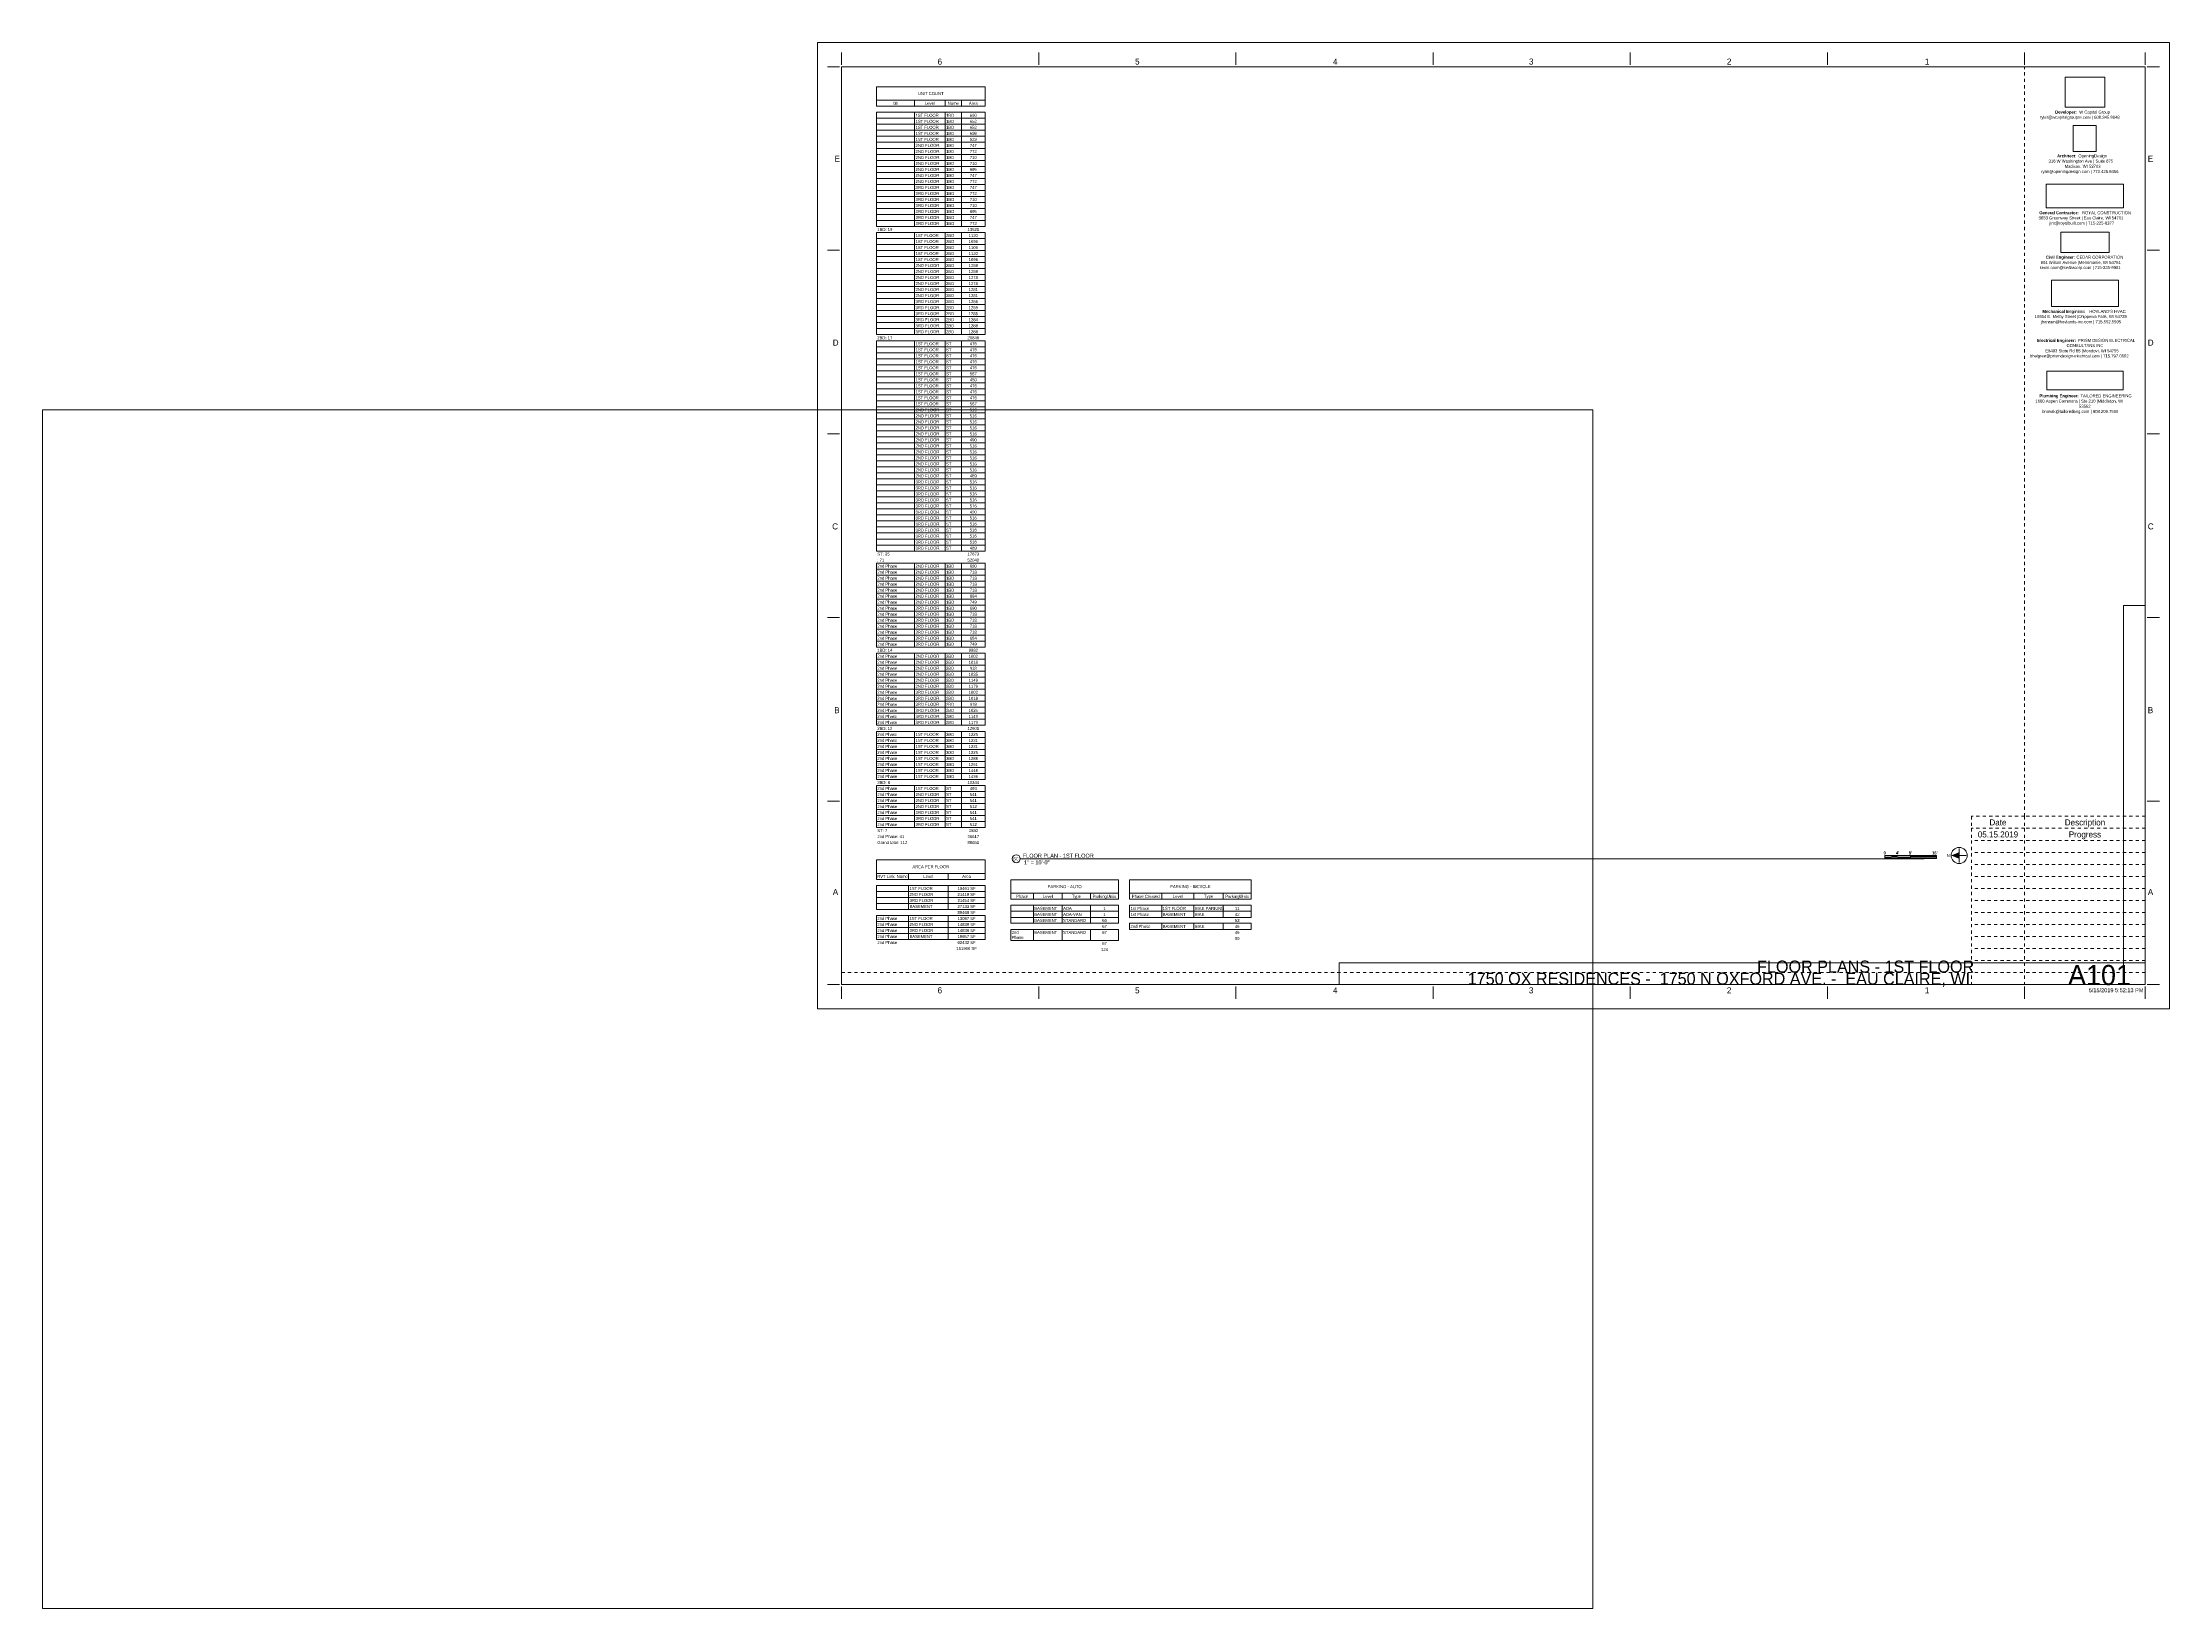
# Paper-space layout 'Layout1' of a CAD drawing. Header units: inches. Extents: x -24.1 to 42, y -18.6 to 30.
import ezdxf

# ---------------------------------------------------------------- set-up
doc = ezdxf.new("R2010")
doc.units = ezdxf.units.IN
doc.header["$MEASUREMENT"] = 0
doc.linetypes.add('Dot 1_32_', pattern=[0.03125, 0, -0.03125])
for name, color, linetype, lineweight in [('A-ANNO-NOTE', 131, 'Continuous', 9), ('A-DETL', 90, 'Continuous', 9), ('G-ANNO-SCHD', 231, 'Continuous', 9), ('G-ANNO-TTLB', 6, 'Continuous', 9), ('G-ANNO-TTLB-MEDM', 33, 'Continuous', 20)]:
    doc.layers.add(name, color=color, linetype=linetype, lineweight=lineweight)
doc.layers.add('G-ANNO-NPLT', color=191, linetype='Continuous', plot=False)
doc.styles.add('Arial_2', font='arial.ttf', dxfattribs={"height": 0.09375})
doc.styles.add('Century Gothic_1', font='ufonts.com_century-gothic.ttf', dxfattribs={"height": 0.125})
doc.styles.add('Century Gothic_2', font='ufonts.com_century-gothic.ttf', dxfattribs={"height": 0.09375})
doc.styles.add('Century Gothic_3', font='ufonts.com_century-gothic.ttf', dxfattribs={"height": 0.1875})
doc.styles.add('Century Gothic_4', font='ufonts.com_century-gothic.ttf', dxfattribs={"height": 0.625})
doc.styles.add('Century Gothic_5', font='ufonts.com_century-gothic.ttf', dxfattribs={"height": 0.375})
doc.styles.add('Century Gothic_B_1', font='GOTHICB.TTF', dxfattribs={"height": 0.09375})
picture_1 = doc.add_image_def('image1.jpg', size_in_pixel=(336, 83))
picture_2 = doc.add_image_def('image2.jpg', size_in_pixel=(278, 110))
picture_3 = doc.add_image_def('image3.jpg', size_in_pixel=(302, 126))
picture_4 = doc.add_image_def('image4.jpg', size_in_pixel=(261, 80))
picture_5 = doc.add_image_def('image5.jpg', size_in_pixel=(344, 261))
picture_6 = doc.add_image_def('image6.jpg', size_in_pixel=(547, 610))
picture_7 = doc.add_image_def('image7.jpg', size_in_pixel=(95, 1663))
picture_8 = doc.add_image_def('image8.jpg', size_in_pixel=(3536, 95))

# ---------------------------------------------------------------- blocks, each defined once
blk = doc.blocks.new('Viewport - All On-568496-FLOOR PLANS - 1ST FLOOR')
at = {"layer": 'G-ANNO-TTLB'}
for start, end in [(360, 180), (180, 360)]:
    blk.add_arc((-0.125, 0), 0.125, start, end, dxfattribs=at)
blk = doc.blocks.new('Graphic Scale - 1in-10ft-530767-FLOOR PLANS - 1ST FLOOR')
at = {"layer": 'A-ANNO-NOTE'}
for points in [[(-1.2, 0.049), (-1.2, 0), (-1.4, 0), (-1.4, 0.049)], [(0, 0.049), (0, 0), (-0.8, 0), (-0.8, 0.049)], [(-1.4, 0), (-1.4, -0.049), (-1.6, -0.049), (-1.6, 0)], [(-0.8, 0), (-0.8, -0.049), (-1.2, -0.049), (-1.2, 0)]]:
    blk.add_hatch(color=256, dxfattribs=at).paths.add_polyline_path(points, flags=0)
for p, q in [((-1.6, 0.049), (0, 0.049)), ((-1.6, -0.049), (-1.6, 0.049)), ((-0.8, 0.049), (-0.8, -0.049)), ((0, 0.049), (0, -0.049)), ((-1.6, 0), (0, 0)), ((-1.6, -0.049), (0, -0.049))]:
    blk.add_line(p, q, dxfattribs=at)
at = {"layer": 'A-ANNO-NOTE', "attachment_point": 1, "style": 'Century Gothic_B_1'}
for s, insert, char_height, width in [('\\fCentury Gothic|b1|i0|c0|p34|;0', (-1.638, 0.173), 0.09375, 0.09153), ("4'", (-1.255, 0.173), 0.0937, 0.12625), ("8'", (-0.857, 0.173), 0.0937, 0.12625), ("16'", (-0.135, 0.173), 0.0937, 0.21778)]:
    blk.add_mtext(s, dxfattribs=dict(at, insert=insert, char_height=char_height, width=width))
blk = doc.blocks.new('North Arrow - Left-530765-FLOOR PLANS - 1ST FLOOR')
at = {"layer": 'A-ANNO-NOTE'}
blk.add_hatch(color=256, dxfattribs=at).paths.add_polyline_path([(-0.25, 0), (0, 0.101), (0, -0.101)], flags=0)
for p, q in [((-0.219, 0), (0.219, 0)), ((0, 0.219), (0, -0.219))]:
    blk.add_line(p, q, dxfattribs=at)
blk.add_circle((0, 0), 0.25, dxfattribs=at)
at = {"layer": 'A-ANNO-NOTE', "insert": (-0.39, 0.047), "char_height": 0.0937, "width": 0.09784, "attachment_point": 1, "style": 'Arial_2'}
blk.add_mtext('N', dxfattribs=at)
blk = doc.blocks.new('OD Title Block - 30x42 - CDs - one-598439-FLOOR PLANS - 1ST FLOOR')
at = {"layer": 'G-ANNO-TTLB'}
for p, q in [((-0.01, 30.014), (41.99, 30.014)), ((-0.01, 0.014), (-0.01, 30.014)), ((41.99, 0.014), (41.99, 30.014)), ((-0.01, 0.014), (41.99, 0.014))]:
    blk.add_line(p, q, dxfattribs=at)
at = {"layer": 'G-ANNO-TTLB', "linetype": 'Dot 1_32_', "lineweight": 13}
for p, q in [((37.49, 5.989), (37.49, 29.264)), ((0.74, 1.137), (35.905, 1.137))]:
    blk.add_line(p, q, dxfattribs=at)
at = {"layer": 'G-ANNO-TTLB-MEDM'}
for p, q in [((0.677, 29.264), (0.302, 29.264)), ((0.74, 29.326), (0.74, 29.701)), ((0.74, 29.264), (41.24, 29.264)), ((0.74, 29.264), (0.74, 0.764)), ((6.865, 29.326), (6.865, 29.701)), ((12.99, 29.326), (12.99, 29.701)), ((19.115, 29.326), (19.115, 29.701)), ((25.24, 29.326), (25.24, 29.701)), ((31.365, 29.326), (31.365, 29.701)), ((37.49, 29.326), (37.49, 29.701)), ((41.24, 29.326), (41.24, 29.701)), ((41.24, 29.264), (41.24, 0.764)), ((41.302, 29.264), (41.677, 29.264)), ((0.677, 23.564), (0.302, 23.564)), ((41.302, 23.564), (41.677, 23.564)), ((0.677, 17.864), (0.302, 17.864)), ((41.302, 17.864), (41.677, 17.864)), ((0.677, 12.164), (0.302, 12.164)), ((41.302, 12.164), (41.677, 12.164)), ((0.677, 6.464), (0.302, 6.464)), ((41.302, 6.464), (41.677, 6.464)), ((0.677, 0.764), (0.302, 0.764)), ((0.74, 0.764), (41.24, 0.764)), ((0.74, 0.701), (0.74, 0.326)), ((6.865, 0.701), (6.865, 0.326)), ((12.99, 0.701), (12.99, 0.326)), ((19.115, 0.701), (19.115, 0.326)), ((25.24, 0.701), (25.24, 0.326)), ((31.365, 0.701), (31.365, 0.326)), ((37.49, 0.701), (37.49, 0.326)), ((41.24, 0.701), (41.24, 0.326)), ((41.302, 0.764), (41.677, 0.764))]:
    blk.add_line(p, q, dxfattribs=at)
at = {"layer": 'G-ANNO-TTLB', "attachment_point": 1}
for s, insert, char_height, width, style in [('6', (3.725, 29.517), 0.188, 0.17675, 'Century Gothic_3'), ('5', (9.858, 29.517), 0.188, 0.17675, 'Century Gothic_3'), ('4', (16.007, 29.517), 0.188, 0.17675, 'Century Gothic_3'), ('3', (22.094, 29.517), 0.188, 0.17675, 'Century Gothic_3'), ('2', (28.242, 29.517), 0.188, 0.17675, 'Century Gothic_3'), ('1', (34.391, 29.517), 0.188, 0.17675, 'Century Gothic_3'), ('Developer: ', (38.44, 27.901), 0.09375, 0.90584, 'Century Gothic_B_1'), ('W Capital Group', (39.188, 27.901), 0.09375, 1.32878, 'Century Gothic_2'), ('tyler@wcapitalgroupre.com | 608.345.9848', (37.974, 27.74), 0.09375, 3.36141, 'Century Gothic_2'), ('E', (0.523, 26.497), 0.188, 0.17044, 'Century Gothic_3'), ('Architect: ', (38.499, 26.54), 0.09375, 0.80169, 'Century Gothic_B_1'), ('OpeningDesign', (39.16, 26.54), 0.09375, 1.212, 'Century Gothic_2'), ('E', (41.317, 26.497), 0.188, 0.17044, 'Century Gothic_3'), ('ryan@openingdesign.com | 773.425.6456', (38.002, 26.056), 0.09375, 3.21937, 'Century Gothic_2'), ('316 W Washington Ave | Suite 675', (38.233, 26.379), 0.09375, 2.65756, 'Century Gothic_2'), ('Madison, WI 53703', (38.733, 26.217), 0.09375, 1.44556, 'Century Gothic_2'), ('3653 Greenway Street | Eau Claire, WI 54701', (37.925, 24.615), 0.09375, 3.4845, 'Century Gothic_2'), ('General Contractor: ', (37.946, 24.776), 0.09375, 1.60969, 'Century Gothic_B_1'), ('jim@royalbuilt.com | 715-225-6377', (38.263, 24.454), 0.09375, 2.66387, 'Century Gothic_2'), ('ROYAL CONSTRUCTION', (39.274, 24.776), 0.09375, 1.82116, 'Century Gothic_2'), ('604 Wilson Avenue |Menomonie, WI 54751', (37.99, 23.234), 0.09375, 3.32669, 'Century Gothic_2'), ('Civil Engineer: ', (38.154, 23.396), 0.09375, 1.14888, 'Century Gothic_B_1'), ('CEDAR CORPORATION', (39.102, 23.396), 0.09375, 1.78012, 'Century Gothic_2'), ('kevin.oium@cedarcorp.com | 715-235-9081', (37.956, 23.073), 0.09375, 3.40559, 'Century Gothic_2'), ('10954 E. Melby Street |Chippewa Falls, WI 54729', (37.803, 21.552), 0.09375, 3.77487, 'Century Gothic_2'), ('jhansen@hovlands-inc.com | 715.552.5595', (37.996, 21.391), 0.09375, 3.31091, 'Century Gothic_2'), ('Mechanical Engineer: ', (38.045, 21.714), 0.09375, 1.76119, 'Century Gothic_B_1'), ("HOVLAND'S HVAC", (39.498, 21.714), 0.09375, 1.42663, 'Century Gothic_2'), ('D', (0.468, 20.791), 0.188, 0.23672, 'Century Gothic_3'), ('Electrical Engineer: ', (37.88, 20.814), 0.09375, 1.53394, 'Century Gothic_B_1'), ('E8403 State Rd 85 |Mondovi, WI 54755', (38.133, 20.491), 0.09375, 2.9795, 'Century Gothic_2'), ('CONSULTANS INC', (38.794, 20.653), 0.09375, 1.37613, 'Century Gothic_2'), ('PRISM DESIGN ELECTRICAL ', (39.146, 20.814), 0.09375, 2.09891, 'Century Gothic_2'), ('D', (41.317, 20.791), 0.188, 0.23672, 'Century Gothic_3'), ('bhalgren@prismdesign-electrical.com | 715.797.0602', (37.656, 20.33), 0.09375, 4.13469, 'Century Gothic_2'), ('1600 Aspen Commons | Ste 210 |Middleton, WI ', (37.823, 18.928), 0.09375, 3.77172, 'Century Gothic_2'), ('Plumbing Engineer: ', (37.951, 19.09), 0.09375, 1.54656, 'Century Gothic_B_1'), ('bnovak@tailoredeng.com | 608.209.7500', (38.034, 18.606), 0.09375, 3.21622, 'Century Gothic_2'), ('53562', (39.18, 18.767), 0.0937, 0.44188, 'Century Gothic_2'), ('TAILORED ENGINEERING', (39.227, 19.09), 0.09375, 1.87166, 'Century Gothic_2'), ('C', (0.45, 15.084), 0.188, 0.25881, 'Century Gothic_3'), ('C', (41.317, 15.084), 0.188, 0.25881, 'Century Gothic_3'), ('B', (0.512, 9.378), 0.188, 0.18306, 'Century Gothic_3'), ('B', (41.317, 9.378), 0.188, 0.18306, 'Century Gothic_3'), ('A', (0.468, 3.734), 0.188, 0.23672, 'Century Gothic_3'), ('A', (41.317, 3.734), 0.188, 0.23672, 'Century Gothic_3'), ('6', (3.724, 0.679), 0.188, 0.17675, 'Century Gothic_3'), ('5', (9.858, 0.679), 0.188, 0.17675, 'Century Gothic_3'), ('4', (16.007, 0.679), 0.188, 0.17675, 'Century Gothic_3'), ('3', (22.093, 0.679), 0.188, 0.17675, 'Century Gothic_3'), ('2', (28.242, 0.679), 0.188, 0.17675, 'Century Gothic_3'), ('1', (34.39, 0.679), 0.188, 0.17675, 'Century Gothic_3')]:
    blk.add_mtext(s, dxfattribs=dict(at, insert=insert, char_height=char_height, width=width, style=style))
at = {"layer": 'G-ANNO-TTLB'}
image = blk.add_image(picture_5, insert=(38.752, 28.006), size_in_units=(1.226, 0.93), dxfattribs=at)
image.dxf.flags = 7
image = blk.add_image(picture_6, insert=(38.999, 26.632), size_in_units=(0.719, 0.802), rotation=0, dxfattribs=at)
image.dxf.flags = 7
image = blk.add_image(picture_4, insert=(38.163, 24.881), size_in_units=(2.404, 0.737), dxfattribs=at)
image.dxf.flags = 7
image = blk.add_image(picture_3, insert=(38.612, 23.5), size_in_units=(1.506, 0.628), dxfattribs=at)
image.dxf.flags = 7
image = blk.add_image(picture_2, insert=(38.326, 21.818), size_in_units=(2.077, 0.822), dxfattribs=at)
image.dxf.flags = 7
image = blk.add_image(picture_1, insert=(38.179, 19.229), size_in_units=(2.372, 0.586), dxfattribs=at)
image.dxf.flags = 7
image = blk.add_image(picture_7, insert=(40.567, 0.764), size_in_units=(0.673, 11.775), dxfattribs=at)
image.dxf.flags = 7
image = blk.add_image(picture_8, insert=(16.203, 0.764), size_in_units=(25.037, 0.673), dxfattribs=at)
image.dxf.flags = 7

psp = doc.layouts.get("Layout1")

# ---------------------------------------------------------------- linework, layer by layer
at = {"layer": 'A-DETL'}
for p, q in [((1.824, 28.639), (1.824, 28.222)), ((5.199, 28.639), (1.824, 28.639)), ((5.199, 28.222), (5.199, 28.639)), ((1.824, 28.222), (1.824, 28.035)), ((1.824, 28.222), (5.199, 28.222)), ((3.012, 28.035), (1.824, 28.035)), ((3.012, 27.849), (1.824, 27.849)), ((1.824, 27.849), (1.824, 27.662)), ((3.012, 28.222), (3.012, 28.035)), ((3.96, 28.035), (3.012, 28.035)), ((3.96, 27.849), (3.012, 27.849)), ((3.012, 27.849), (3.012, 27.662)), ((3.96, 28.222), (3.96, 28.035)), ((4.467, 28.035), (3.96, 28.035)), ((4.467, 27.849), (3.96, 27.849)), ((3.96, 27.849), (3.96, 27.662)), ((4.467, 28.222), (4.467, 28.035)), ((5.199, 28.035), (4.467, 28.035)), ((5.199, 27.849), (4.467, 27.849)), ((4.467, 27.849), (4.467, 27.662)), ((5.199, 28.222), (5.199, 28.035)), ((5.199, 27.849), (5.199, 27.662)), ((3.012, 27.662), (1.824, 27.662)), ((1.824, 27.662), (1.824, 27.475)), ((3.012, 27.475), (1.824, 27.475)), ((1.824, 27.475), (1.824, 27.289)), ((3.012, 27.289), (1.824, 27.289)), ((1.824, 27.289), (1.824, 27.102)), ((3.012, 27.102), (1.824, 27.102)), ((1.824, 27.102), (1.824, 26.916)), ((3.96, 27.662), (3.012, 27.662)), ((3.012, 27.662), (3.012, 27.475)), ((3.96, 27.475), (3.012, 27.475)), ((3.012, 27.475), (3.012, 27.289)), ((3.96, 27.289), (3.012, 27.289)), ((3.012, 27.289), (3.012, 27.102)), ((3.96, 27.102), (3.012, 27.102)), ((3.012, 27.102), (3.012, 26.916)), ((4.467, 27.662), (3.96, 27.662)), ((3.96, 27.662), (3.96, 27.475)), ((4.467, 27.475), (3.96, 27.475)), ((3.96, 27.475), (3.96, 27.289)), ((4.467, 27.289), (3.96, 27.289)), ((3.96, 27.289), (3.96, 27.102)), ((4.467, 27.102), (3.96, 27.102)), ((3.96, 27.102), (3.96, 26.916)), ((5.199, 27.662), (4.467, 27.662)), ((4.467, 27.662), (4.467, 27.475)), ((5.199, 27.475), (4.467, 27.475)), ((4.467, 27.475), (4.467, 27.289)), ((5.199, 27.289), (4.467, 27.289)), ((4.467, 27.289), (4.467, 27.102)), ((5.199, 27.102), (4.467, 27.102)), ((4.467, 27.102), (4.467, 26.916)), ((5.199, 27.662), (5.199, 27.475)), ((5.199, 27.475), (5.199, 27.289)), ((5.199, 27.289), (5.199, 27.102)), ((5.199, 27.102), (5.199, 26.916)), ((3.012, 26.916), (1.824, 26.916)), ((1.824, 26.916), (1.824, 26.729)), ((3.012, 26.729), (1.824, 26.729)), ((1.824, 26.729), (1.824, 26.542)), ((3.012, 26.542), (1.824, 26.542)), ((1.824, 26.542), (1.824, 26.356)), ((3.96, 26.916), (3.012, 26.916)), ((3.012, 26.916), (3.012, 26.729)), ((3.96, 26.729), (3.012, 26.729)), ((3.012, 26.729), (3.012, 26.542)), ((3.96, 26.542), (3.012, 26.542)), ((3.012, 26.542), (3.012, 26.356)), ((4.467, 26.916), (3.96, 26.916)), ((3.96, 26.916), (3.96, 26.729)), ((4.467, 26.729), (3.96, 26.729)), ((3.96, 26.729), (3.96, 26.542)), ((4.467, 26.542), (3.96, 26.542)), ((3.96, 26.542), (3.96, 26.356)), ((5.199, 26.916), (4.467, 26.916)), ((4.467, 26.916), (4.467, 26.729)), ((5.199, 26.729), (4.467, 26.729)), ((4.467, 26.729), (4.467, 26.542)), ((5.199, 26.542), (4.467, 26.542)), ((4.467, 26.542), (4.467, 26.356)), ((5.199, 26.916), (5.199, 26.729)), ((5.199, 26.729), (5.199, 26.542)), ((5.199, 26.542), (5.199, 26.356)), ((3.012, 26.356), (1.824, 26.356)), ((1.824, 26.356), (1.824, 26.169)), ((3.012, 26.169), (1.824, 26.169)), ((1.824, 26.169), (1.824, 25.982)), ((3.012, 25.982), (1.824, 25.982)), ((1.824, 25.982), (1.824, 25.796)), ((3.012, 25.796), (1.824, 25.796)), ((1.824, 25.796), (1.824, 25.609)), ((3.96, 26.356), (3.012, 26.356)), ((3.012, 26.356), (3.012, 26.169)), ((3.96, 26.169), (3.012, 26.169)), ((3.012, 26.169), (3.012, 25.982)), ((3.96, 25.982), (3.012, 25.982)), ((3.012, 25.982), (3.012, 25.796)), ((3.96, 25.796), (3.012, 25.796)), ((3.012, 25.796), (3.012, 25.609)), ((4.467, 26.356), (3.96, 26.356)), ((3.96, 26.356), (3.96, 26.169)), ((4.467, 26.169), (3.96, 26.169)), ((3.96, 26.169), (3.96, 25.982)), ((4.467, 25.982), (3.96, 25.982)), ((3.96, 25.982), (3.96, 25.796)), ((4.467, 25.796), (3.96, 25.796)), ((3.96, 25.796), (3.96, 25.609)), ((5.199, 26.356), (4.467, 26.356)), ((4.467, 26.356), (4.467, 26.169)), ((5.199, 26.169), (4.467, 26.169)), ((4.467, 26.169), (4.467, 25.982)), ((5.199, 25.982), (4.467, 25.982)), ((4.467, 25.982), (4.467, 25.796)), ((5.199, 25.796), (4.467, 25.796)), ((4.467, 25.796), (4.467, 25.609)), ((5.199, 26.356), (5.199, 26.169)), ((5.199, 26.169), (5.199, 25.982)), ((5.199, 25.982), (5.199, 25.796)), ((5.199, 25.796), (5.199, 25.609)), ((3.012, 25.609), (1.824, 25.609)), ((1.824, 25.609), (1.824, 25.423)), ((3.012, 25.423), (1.824, 25.423)), ((1.824, 25.423), (1.824, 25.236)), ((3.012, 25.236), (1.824, 25.236)), ((1.824, 25.236), (1.824, 25.049)), ((3.96, 25.609), (3.012, 25.609)), ((3.012, 25.609), (3.012, 25.423)), ((3.96, 25.423), (3.012, 25.423)), ((3.012, 25.423), (3.012, 25.236)), ((3.96, 25.236), (3.012, 25.236)), ((3.012, 25.236), (3.012, 25.049)), ((4.467, 25.609), (3.96, 25.609)), ((3.96, 25.609), (3.96, 25.423)), ((4.467, 25.423), (3.96, 25.423)), ((3.96, 25.423), (3.96, 25.236)), ((4.467, 25.236), (3.96, 25.236)), ((3.96, 25.236), (3.96, 25.049)), ((5.199, 25.609), (4.467, 25.609)), ((4.467, 25.609), (4.467, 25.423)), ((5.199, 25.423), (4.467, 25.423)), ((4.467, 25.423), (4.467, 25.236)), ((5.199, 25.236), (4.467, 25.236)), ((4.467, 25.236), (4.467, 25.049)), ((5.199, 25.609), (5.199, 25.423)), ((5.199, 25.423), (5.199, 25.236)), ((5.199, 25.236), (5.199, 25.049)), ((3.012, 25.049), (1.824, 25.049)), ((1.824, 25.049), (1.824, 24.863)), ((3.012, 24.863), (1.824, 24.863)), ((1.824, 24.863), (1.824, 24.676)), ((3.012, 24.676), (1.824, 24.676)), ((1.824, 24.676), (1.824, 24.49)), ((3.012, 24.49), (1.824, 24.49)), ((1.824, 24.49), (1.824, 24.303)), ((3.96, 25.049), (3.012, 25.049)), ((3.012, 25.049), (3.012, 24.863)), ((3.96, 24.863), (3.012, 24.863)), ((3.012, 24.863), (3.012, 24.676)), ((3.96, 24.676), (3.012, 24.676)), ((3.012, 24.676), (3.012, 24.49)), ((3.96, 24.49), (3.012, 24.49)), ((3.012, 24.49), (3.012, 24.303)), ((4.467, 25.049), (3.96, 25.049)), ((3.96, 25.049), (3.96, 24.863)), ((4.467, 24.863), (3.96, 24.863)), ((3.96, 24.863), (3.96, 24.676)), ((4.467, 24.676), (3.96, 24.676)), ((3.96, 24.676), (3.96, 24.49)), ((4.467, 24.49), (3.96, 24.49)), ((3.96, 24.49), (3.96, 24.303)), ((5.199, 25.049), (4.467, 25.049)), ((4.467, 25.049), (4.467, 24.863)), ((5.199, 24.863), (4.467, 24.863)), ((4.467, 24.863), (4.467, 24.676)), ((5.199, 24.676), (4.467, 24.676)), ((4.467, 24.676), (4.467, 24.49)), ((5.199, 24.49), (4.467, 24.49)), ((4.467, 24.49), (4.467, 24.303)), ((5.199, 25.049), (5.199, 24.863)), ((5.199, 24.863), (5.199, 24.676)), ((5.199, 24.676), (5.199, 24.49)), ((5.199, 24.49), (5.199, 24.303)), ((3.012, 24.303), (1.824, 24.303)), ((3.012, 24.116), (1.824, 24.116)), ((1.824, 24.116), (1.824, 23.93)), ((3.012, 23.93), (1.824, 23.93)), ((1.824, 23.93), (1.824, 23.743)), ((3.96, 24.303), (3.012, 24.303)), ((3.96, 24.116), (3.012, 24.116)), ((3.012, 24.116), (3.012, 23.93)), ((3.96, 23.93), (3.012, 23.93)), ((3.012, 23.93), (3.012, 23.743)), ((4.467, 24.303), (3.96, 24.303)), ((4.467, 24.116), (3.96, 24.116)), ((3.96, 24.116), (3.96, 23.93)), ((4.467, 23.93), (3.96, 23.93)), ((3.96, 23.93), (3.96, 23.743)), ((5.199, 24.303), (4.467, 24.303)), ((5.199, 24.116), (4.467, 24.116)), ((4.467, 24.116), (4.467, 23.93)), ((5.199, 23.93), (4.467, 23.93)), ((4.467, 23.93), (4.467, 23.743)), ((5.199, 24.116), (5.199, 23.93)), ((5.199, 23.93), (5.199, 23.743)), ((3.012, 23.743), (1.824, 23.743)), ((1.824, 23.743), (1.824, 23.556)), ((3.012, 23.556), (1.824, 23.556)), ((1.824, 23.556), (1.824, 23.37)), ((3.012, 23.37), (1.824, 23.37)), ((1.824, 23.37), (1.824, 23.183)), ((3.012, 23.183), (1.824, 23.183)), ((1.824, 23.183), (1.824, 22.997)), ((3.96, 23.743), (3.012, 23.743)), ((3.012, 23.743), (3.012, 23.556)), ((3.96, 23.556), (3.012, 23.556)), ((3.012, 23.556), (3.012, 23.37)), ((3.96, 23.37), (3.012, 23.37)), ((3.012, 23.37), (3.012, 23.183)), ((3.96, 23.183), (3.012, 23.183)), ((3.012, 23.183), (3.012, 22.997)), ((4.467, 23.743), (3.96, 23.743)), ((3.96, 23.743), (3.96, 23.556)), ((4.467, 23.556), (3.96, 23.556)), ((3.96, 23.556), (3.96, 23.37)), ((4.467, 23.37), (3.96, 23.37)), ((3.96, 23.37), (3.96, 23.183)), ((4.467, 23.183), (3.96, 23.183)), ((3.96, 23.183), (3.96, 22.997)), ((5.199, 23.743), (4.467, 23.743)), ((4.467, 23.743), (4.467, 23.556)), ((5.199, 23.556), (4.467, 23.556)), ((4.467, 23.556), (4.467, 23.37)), ((5.199, 23.37), (4.467, 23.37)), ((4.467, 23.37), (4.467, 23.183)), ((5.199, 23.183), (4.467, 23.183)), ((4.467, 23.183), (4.467, 22.997)), ((5.199, 23.743), (5.199, 23.556)), ((5.199, 23.556), (5.199, 23.37)), ((5.199, 23.37), (5.199, 23.183)), ((5.199, 23.183), (5.199, 22.997)), ((3.012, 22.997), (1.824, 22.997)), ((1.824, 22.997), (1.824, 22.81)), ((3.012, 22.81), (1.824, 22.81)), ((1.824, 22.81), (1.824, 22.623)), ((3.012, 22.623), (1.824, 22.623)), ((1.824, 22.623), (1.824, 22.437)), ((3.96, 22.997), (3.012, 22.997)), ((3.012, 22.997), (3.012, 22.81)), ((3.96, 22.81), (3.012, 22.81)), ((3.012, 22.81), (3.012, 22.623)), ((3.96, 22.623), (3.012, 22.623)), ((3.012, 22.623), (3.012, 22.437)), ((4.467, 22.997), (3.96, 22.997)), ((3.96, 22.997), (3.96, 22.81)), ((4.467, 22.81), (3.96, 22.81)), ((3.96, 22.81), (3.96, 22.623)), ((4.467, 22.623), (3.96, 22.623)), ((3.96, 22.623), (3.96, 22.437)), ((5.199, 22.997), (4.467, 22.997)), ((4.467, 22.997), (4.467, 22.81)), ((5.199, 22.81), (4.467, 22.81)), ((4.467, 22.81), (4.467, 22.623)), ((5.199, 22.623), (4.467, 22.623)), ((4.467, 22.623), (4.467, 22.437)), ((5.199, 22.997), (5.199, 22.81)), ((5.199, 22.81), (5.199, 22.623)), ((5.199, 22.623), (5.199, 22.437)), ((3.012, 22.437), (1.824, 22.437)), ((1.824, 22.437), (1.824, 22.25)), ((3.012, 22.25), (1.824, 22.25)), ((1.824, 22.25), (1.824, 22.064)), ((3.012, 22.064), (1.824, 22.064)), ((1.824, 22.064), (1.824, 21.877)), ((3.012, 21.877), (1.824, 21.877)), ((1.824, 21.877), (1.824, 21.69)), ((3.96, 22.437), (3.012, 22.437)), ((3.012, 22.437), (3.012, 22.25)), ((3.96, 22.25), (3.012, 22.25)), ((3.012, 22.25), (3.012, 22.064)), ((3.96, 22.064), (3.012, 22.064)), ((3.012, 22.064), (3.012, 21.877)), ((3.96, 21.877), (3.012, 21.877)), ((3.012, 21.877), (3.012, 21.69)), ((4.467, 22.437), (3.96, 22.437)), ((3.96, 22.437), (3.96, 22.25)), ((4.467, 22.25), (3.96, 22.25)), ((3.96, 22.25), (3.96, 22.064)), ((4.467, 22.064), (3.96, 22.064)), ((3.96, 22.064), (3.96, 21.877)), ((4.467, 21.877), (3.96, 21.877)), ((3.96, 21.877), (3.96, 21.69)), ((5.199, 22.437), (4.467, 22.437)), ((4.467, 22.437), (4.467, 22.25)), ((5.199, 22.25), (4.467, 22.25)), ((4.467, 22.25), (4.467, 22.064)), ((5.199, 22.064), (4.467, 22.064)), ((4.467, 22.064), (4.467, 21.877)), ((5.199, 21.877), (4.467, 21.877)), ((4.467, 21.877), (4.467, 21.69)), ((5.199, 22.437), (5.199, 22.25)), ((5.199, 22.25), (5.199, 22.064)), ((5.199, 22.064), (5.199, 21.877)), ((5.199, 21.877), (5.199, 21.69)), ((3.012, 21.69), (1.824, 21.69)), ((1.824, 21.69), (1.824, 21.504)), ((3.012, 21.504), (1.824, 21.504)), ((1.824, 21.504), (1.824, 21.317)), ((3.012, 21.317), (1.824, 21.317)), ((1.824, 21.317), (1.824, 21.13)), ((3.96, 21.69), (3.012, 21.69)), ((3.012, 21.69), (3.012, 21.504)), ((3.96, 21.504), (3.012, 21.504)), ((3.012, 21.504), (3.012, 21.317)), ((3.96, 21.317), (3.012, 21.317)), ((3.012, 21.317), (3.012, 21.13)), ((4.467, 21.69), (3.96, 21.69)), ((3.96, 21.69), (3.96, 21.504)), ((4.467, 21.504), (3.96, 21.504)), ((3.96, 21.504), (3.96, 21.317)), ((4.467, 21.317), (3.96, 21.317)), ((3.96, 21.317), (3.96, 21.13)), ((5.199, 21.69), (4.467, 21.69)), ((4.467, 21.69), (4.467, 21.504)), ((5.199, 21.504), (4.467, 21.504)), ((4.467, 21.504), (4.467, 21.317)), ((5.199, 21.317), (4.467, 21.317)), ((4.467, 21.317), (4.467, 21.13)), ((5.199, 21.69), (5.199, 21.504)), ((5.199, 21.504), (5.199, 21.317)), ((5.199, 21.317), (5.199, 21.13)), ((3.012, 21.13), (1.824, 21.13)), ((1.824, 21.13), (1.824, 20.944)), ((3.012, 20.944), (1.824, 20.944)), ((3.012, 20.757), (1.824, 20.757)), ((1.824, 20.757), (1.824, 20.571)), ((3.012, 20.571), (1.824, 20.571)), ((1.824, 20.571), (1.824, 20.384)), ((3.96, 21.13), (3.012, 21.13)), ((3.012, 21.13), (3.012, 20.944)), ((3.96, 20.944), (3.012, 20.944)), ((3.96, 20.757), (3.012, 20.757)), ((3.012, 20.757), (3.012, 20.571)), ((3.96, 20.571), (3.012, 20.571)), ((3.012, 20.571), (3.012, 20.384)), ((4.467, 21.13), (3.96, 21.13)), ((3.96, 21.13), (3.96, 20.944)), ((4.467, 20.944), (3.96, 20.944)), ((4.467, 20.757), (3.96, 20.757)), ((3.96, 20.757), (3.96, 20.571)), ((4.467, 20.571), (3.96, 20.571)), ((3.96, 20.571), (3.96, 20.384)), ((5.199, 21.13), (4.467, 21.13)), ((4.467, 21.13), (4.467, 20.944)), ((5.199, 20.944), (4.467, 20.944)), ((5.199, 20.757), (4.467, 20.757)), ((4.467, 20.757), (4.467, 20.571)), ((5.199, 20.571), (4.467, 20.571)), ((4.467, 20.571), (4.467, 20.384)), ((5.199, 21.13), (5.199, 20.944)), ((5.199, 20.757), (5.199, 20.571)), ((5.199, 20.571), (5.199, 20.384)), ((3.012, 20.384), (1.824, 20.384)), ((1.824, 20.384), (1.824, 20.197)), ((3.012, 20.197), (1.824, 20.197)), ((1.824, 20.197), (1.824, 20.011)), ((3.012, 20.011), (1.824, 20.011)), ((1.824, 20.011), (1.824, 19.824)), ((3.012, 19.824), (1.824, 19.824)), ((1.824, 19.824), (1.824, 19.638)), ((3.96, 20.384), (3.012, 20.384)), ((3.012, 20.384), (3.012, 20.197)), ((3.96, 20.197), (3.012, 20.197)), ((3.012, 20.197), (3.012, 20.011)), ((3.96, 20.011), (3.012, 20.011)), ((3.012, 20.011), (3.012, 19.824)), ((3.96, 19.824), (3.012, 19.824)), ((3.012, 19.824), (3.012, 19.638)), ((4.467, 20.384), (3.96, 20.384)), ((3.96, 20.384), (3.96, 20.197)), ((4.467, 20.197), (3.96, 20.197)), ((3.96, 20.197), (3.96, 20.011)), ((4.467, 20.011), (3.96, 20.011)), ((3.96, 20.011), (3.96, 19.824)), ((4.467, 19.824), (3.96, 19.824)), ((3.96, 19.824), (3.96, 19.638)), ((5.199, 20.384), (4.467, 20.384)), ((4.467, 20.384), (4.467, 20.197)), ((5.199, 20.197), (4.467, 20.197)), ((4.467, 20.197), (4.467, 20.011)), ((5.199, 20.011), (4.467, 20.011)), ((4.467, 20.011), (4.467, 19.824)), ((5.199, 19.824), (4.467, 19.824)), ((4.467, 19.824), (4.467, 19.638)), ((5.199, 20.384), (5.199, 20.197)), ((5.199, 20.197), (5.199, 20.011)), ((5.199, 20.011), (5.199, 19.824)), ((5.199, 19.824), (5.199, 19.638)), ((3.012, 19.638), (1.824, 19.638)), ((1.824, 19.638), (1.824, 19.451)), ((3.012, 19.451), (1.824, 19.451)), ((1.824, 19.451), (1.824, 19.264)), ((3.012, 19.264), (1.824, 19.264)), ((1.824, 19.264), (1.824, 19.078)), ((3.96, 19.638), (3.012, 19.638)), ((3.012, 19.638), (3.012, 19.451)), ((3.96, 19.451), (3.012, 19.451)), ((3.012, 19.451), (3.012, 19.264)), ((3.96, 19.264), (3.012, 19.264)), ((3.012, 19.264), (3.012, 19.078)), ((4.467, 19.638), (3.96, 19.638)), ((3.96, 19.638), (3.96, 19.451)), ((4.467, 19.451), (3.96, 19.451)), ((3.96, 19.451), (3.96, 19.264)), ((4.467, 19.264), (3.96, 19.264)), ((3.96, 19.264), (3.96, 19.078)), ((5.199, 19.638), (4.467, 19.638)), ((4.467, 19.638), (4.467, 19.451)), ((5.199, 19.451), (4.467, 19.451)), ((4.467, 19.451), (4.467, 19.264)), ((5.199, 19.264), (4.467, 19.264)), ((4.467, 19.264), (4.467, 19.078)), ((5.199, 19.638), (5.199, 19.451)), ((5.199, 19.451), (5.199, 19.264)), ((5.199, 19.264), (5.199, 19.078)), ((3.012, 19.078), (1.824, 19.078)), ((1.824, 19.078), (1.824, 18.891)), ((3.012, 18.891), (1.824, 18.891)), ((1.824, 18.891), (1.824, 18.704)), ((3.012, 18.704), (1.824, 18.704)), ((1.824, 18.704), (1.824, 18.518)), ((3.012, 18.518), (1.824, 18.518)), ((1.824, 18.518), (1.824, 18.331)), ((3.96, 19.078), (3.012, 19.078)), ((3.012, 19.078), (3.012, 18.891)), ((3.96, 18.891), (3.012, 18.891)), ((3.012, 18.891), (3.012, 18.704)), ((3.96, 18.704), (3.012, 18.704)), ((3.012, 18.704), (3.012, 18.518)), ((3.96, 18.518), (3.012, 18.518)), ((3.012, 18.518), (3.012, 18.331)), ((4.467, 19.078), (3.96, 19.078)), ((3.96, 19.078), (3.96, 18.891)), ((4.467, 18.891), (3.96, 18.891)), ((3.96, 18.891), (3.96, 18.704)), ((4.467, 18.704), (3.96, 18.704)), ((3.96, 18.704), (3.96, 18.518)), ((4.467, 18.518), (3.96, 18.518)), ((3.96, 18.518), (3.96, 18.331)), ((5.199, 19.078), (4.467, 19.078)), ((4.467, 19.078), (4.467, 18.891)), ((5.199, 18.891), (4.467, 18.891)), ((4.467, 18.891), (4.467, 18.704)), ((5.199, 18.704), (4.467, 18.704)), ((4.467, 18.704), (4.467, 18.518)), ((5.199, 18.518), (4.467, 18.518)), ((4.467, 18.518), (4.467, 18.331)), ((5.199, 19.078), (5.199, 18.891)), ((5.199, 18.891), (5.199, 18.704)), ((5.199, 18.704), (5.199, 18.518)), ((5.199, 18.518), (5.199, 18.331)), ((3.012, 18.331), (1.824, 18.331)), ((1.824, 18.331), (1.824, 18.145)), ((3.012, 18.145), (1.824, 18.145)), ((1.824, 18.145), (1.824, 17.958)), ((3.012, 17.958), (1.824, 17.958)), ((1.824, 17.958), (1.824, 17.771)), ((3.96, 18.331), (3.012, 18.331)), ((3.012, 18.331), (3.012, 18.145)), ((3.96, 18.145), (3.012, 18.145)), ((3.012, 18.145), (3.012, 17.958)), ((3.96, 17.958), (3.012, 17.958)), ((3.012, 17.958), (3.012, 17.771)), ((4.467, 18.331), (3.96, 18.331)), ((3.96, 18.331), (3.96, 18.145)), ((4.467, 18.145), (3.96, 18.145)), ((3.96, 18.145), (3.96, 17.958)), ((4.467, 17.958), (3.96, 17.958)), ((3.96, 17.958), (3.96, 17.771)), ((5.199, 18.331), (4.467, 18.331)), ((4.467, 18.331), (4.467, 18.145)), ((5.199, 18.145), (4.467, 18.145)), ((4.467, 18.145), (4.467, 17.958)), ((5.199, 17.958), (4.467, 17.958)), ((4.467, 17.958), (4.467, 17.771)), ((5.199, 18.331), (5.199, 18.145)), ((5.199, 18.145), (5.199, 17.958)), ((5.199, 17.958), (5.199, 17.771)), ((3.012, 17.771), (1.824, 17.771)), ((1.824, 17.771), (1.824, 17.585)), ((3.012, 17.585), (1.824, 17.585)), ((1.824, 17.585), (1.824, 17.398)), ((3.012, 17.398), (1.824, 17.398)), ((1.824, 17.398), (1.824, 17.212)), ((3.012, 17.212), (1.824, 17.212)), ((1.824, 17.212), (1.824, 17.025)), ((3.96, 17.771), (3.012, 17.771)), ((3.012, 17.771), (3.012, 17.585)), ((3.96, 17.585), (3.012, 17.585)), ((3.012, 17.585), (3.012, 17.398)), ((3.96, 17.398), (3.012, 17.398)), ((3.012, 17.398), (3.012, 17.212)), ((3.96, 17.212), (3.012, 17.212)), ((3.012, 17.212), (3.012, 17.025)), ((4.467, 17.771), (3.96, 17.771)), ((3.96, 17.771), (3.96, 17.585)), ((4.467, 17.585), (3.96, 17.585)), ((3.96, 17.585), (3.96, 17.398)), ((4.467, 17.398), (3.96, 17.398)), ((3.96, 17.398), (3.96, 17.212)), ((4.467, 17.212), (3.96, 17.212)), ((3.96, 17.212), (3.96, 17.025)), ((5.199, 17.771), (4.467, 17.771)), ((4.467, 17.771), (4.467, 17.585)), ((5.199, 17.585), (4.467, 17.585)), ((4.467, 17.585), (4.467, 17.398)), ((5.199, 17.398), (4.467, 17.398)), ((4.467, 17.398), (4.467, 17.212)), ((5.199, 17.212), (4.467, 17.212)), ((4.467, 17.212), (4.467, 17.025)), ((5.199, 17.771), (5.199, 17.585)), ((5.199, 17.585), (5.199, 17.398)), ((5.199, 17.398), (5.199, 17.212)), ((5.199, 17.212), (5.199, 17.025)), ((3.012, 17.025), (1.824, 17.025)), ((1.824, 17.025), (1.824, 16.838)), ((3.012, 16.838), (1.824, 16.838)), ((1.824, 16.838), (1.824, 16.652)), ((3.012, 16.652), (1.824, 16.652)), ((1.824, 16.652), (1.824, 16.465)), ((3.96, 17.025), (3.012, 17.025)), ((3.012, 17.025), (3.012, 16.838)), ((3.96, 16.838), (3.012, 16.838)), ((3.012, 16.838), (3.012, 16.652)), ((3.96, 16.652), (3.012, 16.652)), ((3.012, 16.652), (3.012, 16.465)), ((4.467, 17.025), (3.96, 17.025)), ((3.96, 17.025), (3.96, 16.838)), ((4.467, 16.838), (3.96, 16.838)), ((3.96, 16.838), (3.96, 16.652)), ((4.467, 16.652), (3.96, 16.652)), ((3.96, 16.652), (3.96, 16.465)), ((5.199, 17.025), (4.467, 17.025)), ((4.467, 17.025), (4.467, 16.838)), ((5.199, 16.838), (4.467, 16.838)), ((4.467, 16.838), (4.467, 16.652)), ((5.199, 16.652), (4.467, 16.652)), ((4.467, 16.652), (4.467, 16.465)), ((5.199, 17.025), (5.199, 16.838)), ((5.199, 16.838), (5.199, 16.652)), ((5.199, 16.652), (5.199, 16.465)), ((3.012, 16.465), (1.824, 16.465)), ((1.824, 16.465), (1.824, 16.279)), ((3.012, 16.279), (1.824, 16.279)), ((1.824, 16.279), (1.824, 16.092)), ((3.012, 16.092), (1.824, 16.092)), ((1.824, 16.092), (1.824, 15.905)), ((3.012, 15.905), (1.824, 15.905)), ((1.824, 15.905), (1.824, 15.719)), ((3.96, 16.465), (3.012, 16.465)), ((3.012, 16.465), (3.012, 16.279)), ((3.96, 16.279), (3.012, 16.279)), ((3.012, 16.279), (3.012, 16.092)), ((3.96, 16.092), (3.012, 16.092)), ((3.012, 16.092), (3.012, 15.905)), ((3.96, 15.905), (3.012, 15.905)), ((3.012, 15.905), (3.012, 15.719)), ((4.467, 16.465), (3.96, 16.465)), ((3.96, 16.465), (3.96, 16.279)), ((4.467, 16.279), (3.96, 16.279)), ((3.96, 16.279), (3.96, 16.092)), ((4.467, 16.092), (3.96, 16.092)), ((3.96, 16.092), (3.96, 15.905)), ((4.467, 15.905), (3.96, 15.905)), ((3.96, 15.905), (3.96, 15.719)), ((5.199, 16.465), (4.467, 16.465)), ((4.467, 16.465), (4.467, 16.279)), ((5.199, 16.279), (4.467, 16.279)), ((4.467, 16.279), (4.467, 16.092)), ((5.199, 16.092), (4.467, 16.092)), ((4.467, 16.092), (4.467, 15.905)), ((5.199, 15.905), (4.467, 15.905)), ((4.467, 15.905), (4.467, 15.719)), ((5.199, 16.465), (5.199, 16.279)), ((5.199, 16.279), (5.199, 16.092)), ((5.199, 16.092), (5.199, 15.905)), ((5.199, 15.905), (5.199, 15.719)), ((3.012, 15.719), (1.824, 15.719)), ((1.824, 15.719), (1.824, 15.532)), ((3.012, 15.532), (1.824, 15.532)), ((1.824, 15.532), (1.824, 15.345)), ((3.012, 15.345), (1.824, 15.345)), ((1.824, 15.345), (1.824, 15.159)), ((3.96, 15.719), (3.012, 15.719)), ((3.012, 15.719), (3.012, 15.532)), ((3.96, 15.532), (3.012, 15.532)), ((3.012, 15.532), (3.012, 15.345)), ((3.96, 15.345), (3.012, 15.345)), ((3.012, 15.345), (3.012, 15.159)), ((4.467, 15.719), (3.96, 15.719)), ((3.96, 15.719), (3.96, 15.532)), ((4.467, 15.532), (3.96, 15.532)), ((3.96, 15.532), (3.96, 15.345)), ((4.467, 15.345), (3.96, 15.345)), ((3.96, 15.345), (3.96, 15.159)), ((5.199, 15.719), (4.467, 15.719)), ((4.467, 15.719), (4.467, 15.532)), ((5.199, 15.532), (4.467, 15.532)), ((4.467, 15.532), (4.467, 15.345)), ((5.199, 15.345), (4.467, 15.345)), ((4.467, 15.345), (4.467, 15.159)), ((5.199, 15.719), (5.199, 15.532)), ((5.199, 15.532), (5.199, 15.345)), ((5.199, 15.345), (5.199, 15.159)), ((3.012, 15.159), (1.824, 15.159)), ((1.824, 15.159), (1.824, 14.972)), ((3.012, 14.972), (1.824, 14.972)), ((1.824, 14.972), (1.824, 14.786)), ((3.012, 14.786), (1.824, 14.786)), ((1.824, 14.786), (1.824, 14.599)), ((3.012, 14.599), (1.824, 14.599)), ((1.824, 14.599), (1.824, 14.412)), ((3.96, 15.159), (3.012, 15.159)), ((3.012, 15.159), (3.012, 14.972)), ((3.96, 14.972), (3.012, 14.972)), ((3.012, 14.972), (3.012, 14.786)), ((3.96, 14.786), (3.012, 14.786)), ((3.012, 14.786), (3.012, 14.599)), ((3.96, 14.599), (3.012, 14.599)), ((3.012, 14.599), (3.012, 14.412)), ((4.467, 15.159), (3.96, 15.159)), ((3.96, 15.159), (3.96, 14.972)), ((4.467, 14.972), (3.96, 14.972)), ((3.96, 14.972), (3.96, 14.786)), ((4.467, 14.786), (3.96, 14.786)), ((3.96, 14.786), (3.96, 14.599)), ((4.467, 14.599), (3.96, 14.599)), ((3.96, 14.599), (3.96, 14.412)), ((5.199, 15.159), (4.467, 15.159)), ((4.467, 15.159), (4.467, 14.972)), ((5.199, 14.972), (4.467, 14.972)), ((4.467, 14.972), (4.467, 14.786)), ((5.199, 14.786), (4.467, 14.786)), ((4.467, 14.786), (4.467, 14.599)), ((5.199, 14.599), (4.467, 14.599)), ((4.467, 14.599), (4.467, 14.412)), ((5.199, 15.159), (5.199, 14.972)), ((5.199, 14.972), (5.199, 14.786)), ((5.199, 14.786), (5.199, 14.599)), ((5.199, 14.599), (5.199, 14.412)), ((3.012, 14.412), (1.824, 14.412)), ((1.824, 14.412), (1.824, 14.226)), ((3.012, 14.226), (1.824, 14.226)), ((3.96, 14.412), (3.012, 14.412)), ((3.012, 14.412), (3.012, 14.226)), ((3.96, 14.226), (3.012, 14.226)), ((4.467, 14.412), (3.96, 14.412)), ((3.96, 14.412), (3.96, 14.226)), ((4.467, 14.226), (3.96, 14.226)), ((5.199, 14.412), (4.467, 14.412)), ((4.467, 14.412), (4.467, 14.226)), ((5.199, 14.226), (4.467, 14.226)), ((5.199, 14.412), (5.199, 14.226)), ((3.012, 13.853), (1.824, 13.853)), ((1.824, 13.853), (1.824, 13.666)), ((3.012, 13.666), (1.824, 13.666)), ((1.824, 13.666), (1.824, 13.479)), ((3.012, 13.479), (1.824, 13.479)), ((1.824, 13.479), (1.824, 13.293)), ((3.012, 13.293), (1.824, 13.293)), ((1.824, 13.293), (1.824, 13.106)), ((3.96, 13.853), (3.012, 13.853)), ((3.012, 13.853), (3.012, 13.666)), ((3.96, 13.666), (3.012, 13.666)), ((3.012, 13.666), (3.012, 13.479)), ((3.96, 13.479), (3.012, 13.479)), ((3.012, 13.479), (3.012, 13.293)), ((3.96, 13.293), (3.012, 13.293)), ((3.012, 13.293), (3.012, 13.106)), ((4.467, 13.853), (3.96, 13.853)), ((3.96, 13.853), (3.96, 13.666)), ((4.467, 13.666), (3.96, 13.666)), ((3.96, 13.666), (3.96, 13.479)), ((4.467, 13.479), (3.96, 13.479)), ((3.96, 13.479), (3.96, 13.293)), ((4.467, 13.293), (3.96, 13.293)), ((3.96, 13.293), (3.96, 13.106)), ((5.199, 13.853), (4.467, 13.853)), ((4.467, 13.853), (4.467, 13.666)), ((5.199, 13.666), (4.467, 13.666)), ((4.467, 13.666), (4.467, 13.479)), ((5.199, 13.479), (4.467, 13.479)), ((4.467, 13.479), (4.467, 13.293)), ((5.199, 13.293), (4.467, 13.293)), ((4.467, 13.293), (4.467, 13.106)), ((5.199, 13.853), (5.199, 13.666)), ((5.199, 13.666), (5.199, 13.479)), ((5.199, 13.479), (5.199, 13.293)), ((5.199, 13.293), (5.199, 13.106)), ((3.012, 13.106), (1.824, 13.106)), ((1.824, 13.106), (1.824, 12.919)), ((3.012, 12.919), (1.824, 12.919)), ((1.824, 12.919), (1.824, 12.733)), ((3.012, 12.733), (1.824, 12.733)), ((1.824, 12.733), (1.824, 12.546)), ((3.96, 13.106), (3.012, 13.106)), ((3.012, 13.106), (3.012, 12.919)), ((3.96, 12.919), (3.012, 12.919)), ((3.012, 12.919), (3.012, 12.733)), ((3.96, 12.733), (3.012, 12.733)), ((3.012, 12.733), (3.012, 12.546)), ((4.467, 13.106), (3.96, 13.106)), ((3.96, 13.106), (3.96, 12.919)), ((4.467, 12.919), (3.96, 12.919)), ((3.96, 12.919), (3.96, 12.733)), ((4.467, 12.733), (3.96, 12.733)), ((3.96, 12.733), (3.96, 12.546)), ((5.199, 13.106), (4.467, 13.106)), ((4.467, 13.106), (4.467, 12.919)), ((5.199, 12.919), (4.467, 12.919)), ((4.467, 12.919), (4.467, 12.733)), ((5.199, 12.733), (4.467, 12.733)), ((4.467, 12.733), (4.467, 12.546)), ((5.199, 13.106), (5.199, 12.919)), ((5.199, 12.919), (5.199, 12.733)), ((5.199, 12.733), (5.199, 12.546)), ((3.012, 12.546), (1.824, 12.546)), ((1.824, 12.546), (1.824, 12.36)), ((3.012, 12.36), (1.824, 12.36)), ((1.824, 12.36), (1.824, 12.173)), ((3.012, 12.173), (1.824, 12.173)), ((1.824, 12.173), (1.824, 11.986)), ((3.012, 11.986), (1.824, 11.986)), ((1.824, 11.986), (1.824, 11.8)), ((3.96, 12.546), (3.012, 12.546)), ((3.012, 12.546), (3.012, 12.36)), ((3.96, 12.36), (3.012, 12.36)), ((3.012, 12.36), (3.012, 12.173)), ((3.96, 12.173), (3.012, 12.173)), ((3.012, 12.173), (3.012, 11.986)), ((3.96, 11.986), (3.012, 11.986)), ((3.012, 11.986), (3.012, 11.8)), ((4.467, 12.546), (3.96, 12.546)), ((3.96, 12.546), (3.96, 12.36)), ((4.467, 12.36), (3.96, 12.36)), ((3.96, 12.36), (3.96, 12.173)), ((4.467, 12.173), (3.96, 12.173)), ((3.96, 12.173), (3.96, 11.986)), ((4.467, 11.986), (3.96, 11.986)), ((3.96, 11.986), (3.96, 11.8)), ((5.199, 12.546), (4.467, 12.546)), ((4.467, 12.546), (4.467, 12.36)), ((5.199, 12.36), (4.467, 12.36)), ((4.467, 12.36), (4.467, 12.173)), ((5.199, 12.173), (4.467, 12.173)), ((4.467, 12.173), (4.467, 11.986)), ((5.199, 11.986), (4.467, 11.986)), ((4.467, 11.986), (4.467, 11.8)), ((5.199, 12.546), (5.199, 12.36)), ((5.199, 12.36), (5.199, 12.173)), ((5.199, 12.173), (5.199, 11.986)), ((5.199, 11.986), (5.199, 11.8)), ((3.012, 11.8), (1.824, 11.8)), ((1.824, 11.8), (1.824, 11.613)), ((3.012, 11.613), (1.824, 11.613)), ((1.824, 11.613), (1.824, 11.427)), ((3.012, 11.427), (1.824, 11.427)), ((1.824, 11.427), (1.824, 11.24)), ((3.012, 11.24), (1.824, 11.24)), ((3.96, 11.8), (3.012, 11.8)), ((3.012, 11.8), (3.012, 11.613)), ((3.96, 11.613), (3.012, 11.613)), ((3.012, 11.613), (3.012, 11.427)), ((3.96, 11.427), (3.012, 11.427)), ((3.012, 11.427), (3.012, 11.24)), ((3.96, 11.24), (3.012, 11.24)), ((4.467, 11.8), (3.96, 11.8)), ((3.96, 11.8), (3.96, 11.613)), ((4.467, 11.613), (3.96, 11.613)), ((3.96, 11.613), (3.96, 11.427)), ((4.467, 11.427), (3.96, 11.427)), ((3.96, 11.427), (3.96, 11.24)), ((4.467, 11.24), (3.96, 11.24)), ((5.199, 11.8), (4.467, 11.8)), ((4.467, 11.8), (4.467, 11.613)), ((5.199, 11.613), (4.467, 11.613)), ((4.467, 11.613), (4.467, 11.427)), ((5.199, 11.427), (4.467, 11.427)), ((4.467, 11.427), (4.467, 11.24)), ((5.199, 11.24), (4.467, 11.24)), ((5.199, 11.8), (5.199, 11.613)), ((5.199, 11.613), (5.199, 11.427)), ((5.199, 11.427), (5.199, 11.24)), ((3.012, 11.053), (1.824, 11.053)), ((1.824, 11.053), (1.824, 10.867)), ((3.012, 10.867), (1.824, 10.867)), ((1.824, 10.867), (1.824, 10.68)), ((3.012, 10.68), (1.824, 10.68)), ((1.824, 10.68), (1.824, 10.493)), ((3.96, 11.053), (3.012, 11.053)), ((3.012, 11.053), (3.012, 10.867)), ((3.96, 10.867), (3.012, 10.867)), ((3.012, 10.867), (3.012, 10.68)), ((3.96, 10.68), (3.012, 10.68)), ((3.012, 10.68), (3.012, 10.493)), ((4.467, 11.053), (3.96, 11.053)), ((3.96, 11.053), (3.96, 10.867)), ((4.467, 10.867), (3.96, 10.867)), ((3.96, 10.867), (3.96, 10.68)), ((4.467, 10.68), (3.96, 10.68)), ((3.96, 10.68), (3.96, 10.493)), ((5.199, 11.053), (4.467, 11.053)), ((4.467, 11.053), (4.467, 10.867)), ((5.199, 10.867), (4.467, 10.867)), ((4.467, 10.867), (4.467, 10.68)), ((5.199, 10.68), (4.467, 10.68)), ((4.467, 10.68), (4.467, 10.493)), ((5.199, 11.053), (5.199, 10.867)), ((5.199, 10.867), (5.199, 10.68)), ((5.199, 10.68), (5.199, 10.493)), ((3.012, 10.493), (1.824, 10.493)), ((1.824, 10.493), (1.824, 10.307)), ((3.012, 10.307), (1.824, 10.307)), ((1.824, 10.307), (1.824, 10.12)), ((3.012, 10.12), (1.824, 10.12)), ((1.824, 10.12), (1.824, 9.934)), ((3.012, 9.934), (1.824, 9.934)), ((1.824, 9.934), (1.824, 9.747)), ((3.96, 10.493), (3.012, 10.493)), ((3.012, 10.493), (3.012, 10.307)), ((3.96, 10.307), (3.012, 10.307)), ((3.012, 10.307), (3.012, 10.12)), ((3.96, 10.12), (3.012, 10.12)), ((3.012, 10.12), (3.012, 9.934)), ((3.96, 9.934), (3.012, 9.934)), ((3.012, 9.934), (3.012, 9.747)), ((4.467, 10.493), (3.96, 10.493)), ((3.96, 10.493), (3.96, 10.307)), ((4.467, 10.307), (3.96, 10.307)), ((3.96, 10.307), (3.96, 10.12)), ((4.467, 10.12), (3.96, 10.12)), ((3.96, 10.12), (3.96, 9.934)), ((4.467, 9.934), (3.96, 9.934)), ((3.96, 9.934), (3.96, 9.747)), ((5.199, 10.493), (4.467, 10.493)), ((4.467, 10.493), (4.467, 10.307)), ((5.199, 10.307), (4.467, 10.307)), ((4.467, 10.307), (4.467, 10.12)), ((5.199, 10.12), (4.467, 10.12)), ((4.467, 10.12), (4.467, 9.934)), ((5.199, 9.934), (4.467, 9.934)), ((4.467, 9.934), (4.467, 9.747)), ((5.199, 10.493), (5.199, 10.307)), ((5.199, 10.307), (5.199, 10.12)), ((5.199, 10.12), (5.199, 9.934)), ((5.199, 9.934), (5.199, 9.747)), ((3.012, 9.747), (1.824, 9.747)), ((1.824, 9.747), (1.824, 9.56)), ((3.012, 9.56), (1.824, 9.56)), ((1.824, 9.56), (1.824, 9.374)), ((3.012, 9.374), (1.824, 9.374)), ((1.824, 9.374), (1.824, 9.187)), ((3.96, 9.747), (3.012, 9.747)), ((3.012, 9.747), (3.012, 9.56)), ((3.96, 9.56), (3.012, 9.56)), ((3.012, 9.56), (3.012, 9.374)), ((3.96, 9.374), (3.012, 9.374)), ((3.012, 9.374), (3.012, 9.187)), ((4.467, 9.747), (3.96, 9.747)), ((3.96, 9.747), (3.96, 9.56)), ((4.467, 9.56), (3.96, 9.56)), ((3.96, 9.56), (3.96, 9.374)), ((4.467, 9.374), (3.96, 9.374)), ((3.96, 9.374), (3.96, 9.187)), ((5.199, 9.747), (4.467, 9.747)), ((4.467, 9.747), (4.467, 9.56)), ((5.199, 9.56), (4.467, 9.56)), ((4.467, 9.56), (4.467, 9.374)), ((5.199, 9.374), (4.467, 9.374)), ((4.467, 9.374), (4.467, 9.187)), ((5.199, 9.747), (5.199, 9.56)), ((5.199, 9.56), (5.199, 9.374)), ((5.199, 9.374), (5.199, 9.187)), ((3.012, 9.187), (1.824, 9.187)), ((1.824, 9.187), (1.824, 9.001)), ((3.012, 9.001), (1.824, 9.001)), ((1.824, 9.001), (1.824, 8.814)), ((3.012, 8.814), (1.824, 8.814)), ((3.012, 8.627), (1.824, 8.627)), ((1.824, 8.627), (1.824, 8.441)), ((3.96, 9.187), (3.012, 9.187)), ((3.012, 9.187), (3.012, 9.001)), ((3.96, 9.001), (3.012, 9.001)), ((3.012, 9.001), (3.012, 8.814)), ((3.96, 8.814), (3.012, 8.814)), ((3.96, 8.627), (3.012, 8.627)), ((3.012, 8.627), (3.012, 8.441)), ((4.467, 9.187), (3.96, 9.187)), ((3.96, 9.187), (3.96, 9.001)), ((4.467, 9.001), (3.96, 9.001)), ((3.96, 9.001), (3.96, 8.814)), ((4.467, 8.814), (3.96, 8.814)), ((4.467, 8.627), (3.96, 8.627)), ((3.96, 8.627), (3.96, 8.441)), ((5.199, 9.187), (4.467, 9.187)), ((4.467, 9.187), (4.467, 9.001)), ((5.199, 9.001), (4.467, 9.001)), ((4.467, 9.001), (4.467, 8.814)), ((5.199, 8.814), (4.467, 8.814)), ((5.199, 8.627), (4.467, 8.627)), ((4.467, 8.627), (4.467, 8.441)), ((5.199, 9.187), (5.199, 9.001)), ((5.199, 9.001), (5.199, 8.814)), ((5.199, 8.627), (5.199, 8.441)), ((3.012, 8.441), (1.824, 8.441)), ((1.824, 8.441), (1.824, 8.254)), ((3.012, 8.254), (1.824, 8.254)), ((1.824, 8.254), (1.824, 8.067)), ((3.012, 8.067), (1.824, 8.067)), ((1.824, 8.067), (1.824, 7.881)), ((3.96, 8.441), (3.012, 8.441)), ((3.012, 8.441), (3.012, 8.254)), ((3.96, 8.254), (3.012, 8.254)), ((3.012, 8.254), (3.012, 8.067)), ((3.96, 8.067), (3.012, 8.067)), ((3.012, 8.067), (3.012, 7.881)), ((4.467, 8.441), (3.96, 8.441)), ((3.96, 8.441), (3.96, 8.254)), ((4.467, 8.254), (3.96, 8.254)), ((3.96, 8.254), (3.96, 8.067)), ((4.467, 8.067), (3.96, 8.067)), ((3.96, 8.067), (3.96, 7.881)), ((5.199, 8.441), (4.467, 8.441)), ((4.467, 8.441), (4.467, 8.254)), ((5.199, 8.254), (4.467, 8.254)), ((4.467, 8.254), (4.467, 8.067)), ((5.199, 8.067), (4.467, 8.067)), ((4.467, 8.067), (4.467, 7.881)), ((5.199, 8.441), (5.199, 8.254)), ((5.199, 8.254), (5.199, 8.067)), ((5.199, 8.067), (5.199, 7.881)), ((3.012, 7.881), (1.824, 7.881)), ((1.824, 7.881), (1.824, 7.694)), ((3.012, 7.694), (1.824, 7.694)), ((1.824, 7.694), (1.824, 7.508)), ((3.012, 7.508), (1.824, 7.508)), ((1.824, 7.508), (1.824, 7.321)), ((3.012, 7.321), (1.824, 7.321)), ((1.824, 7.321), (1.824, 7.134)), ((3.96, 7.881), (3.012, 7.881)), ((3.012, 7.881), (3.012, 7.694)), ((3.96, 7.694), (3.012, 7.694)), ((3.012, 7.694), (3.012, 7.508)), ((3.96, 7.508), (3.012, 7.508)), ((3.012, 7.508), (3.012, 7.321)), ((3.96, 7.321), (3.012, 7.321)), ((3.012, 7.321), (3.012, 7.134)), ((4.467, 7.881), (3.96, 7.881)), ((3.96, 7.881), (3.96, 7.694)), ((4.467, 7.694), (3.96, 7.694)), ((3.96, 7.694), (3.96, 7.508)), ((4.467, 7.508), (3.96, 7.508)), ((3.96, 7.508), (3.96, 7.321)), ((4.467, 7.321), (3.96, 7.321)), ((3.96, 7.321), (3.96, 7.134)), ((5.199, 7.881), (4.467, 7.881)), ((4.467, 7.881), (4.467, 7.694)), ((5.199, 7.694), (4.467, 7.694)), ((4.467, 7.694), (4.467, 7.508)), ((5.199, 7.508), (4.467, 7.508)), ((4.467, 7.508), (4.467, 7.321)), ((5.199, 7.321), (4.467, 7.321)), ((4.467, 7.321), (4.467, 7.134)), ((5.199, 7.881), (5.199, 7.694)), ((5.199, 7.694), (5.199, 7.508)), ((5.199, 7.508), (5.199, 7.321)), ((5.199, 7.321), (5.199, 7.134)), ((3.012, 7.134), (1.824, 7.134)), ((3.012, 6.948), (1.824, 6.948)), ((1.824, 6.948), (1.824, 6.761)), ((3.012, 6.761), (1.824, 6.761)), ((1.824, 6.761), (1.824, 6.575)), ((3.96, 7.134), (3.012, 7.134)), ((3.96, 6.948), (3.012, 6.948)), ((3.012, 6.948), (3.012, 6.761)), ((3.96, 6.761), (3.012, 6.761)), ((3.012, 6.761), (3.012, 6.575)), ((4.467, 7.134), (3.96, 7.134)), ((4.467, 6.948), (3.96, 6.948)), ((3.96, 6.948), (3.96, 6.761)), ((4.467, 6.761), (3.96, 6.761)), ((3.96, 6.761), (3.96, 6.575)), ((5.199, 7.134), (4.467, 7.134)), ((5.199, 6.948), (4.467, 6.948)), ((4.467, 6.948), (4.467, 6.761)), ((5.199, 6.761), (4.467, 6.761)), ((4.467, 6.761), (4.467, 6.575)), ((5.199, 6.948), (5.199, 6.761)), ((5.199, 6.761), (5.199, 6.575)), ((3.012, 6.575), (1.824, 6.575)), ((1.824, 6.575), (1.824, 6.388)), ((3.012, 6.388), (1.824, 6.388)), ((1.824, 6.388), (1.824, 6.201)), ((3.012, 6.201), (1.824, 6.201)), ((1.824, 6.201), (1.824, 6.015)), ((3.012, 6.015), (1.824, 6.015)), ((1.824, 6.015), (1.824, 5.828)), ((3.96, 6.575), (3.012, 6.575)), ((3.012, 6.575), (3.012, 6.388)), ((3.96, 6.388), (3.012, 6.388)), ((3.012, 6.388), (3.012, 6.201)), ((3.96, 6.201), (3.012, 6.201)), ((3.012, 6.201), (3.012, 6.015)), ((3.96, 6.015), (3.012, 6.015)), ((3.012, 6.015), (3.012, 5.828)), ((4.467, 6.575), (3.96, 6.575)), ((3.96, 6.575), (3.96, 6.388)), ((4.467, 6.388), (3.96, 6.388)), ((3.96, 6.388), (3.96, 6.201)), ((4.467, 6.201), (3.96, 6.201)), ((3.96, 6.201), (3.96, 6.015)), ((4.467, 6.015), (3.96, 6.015)), ((3.96, 6.015), (3.96, 5.828)), ((5.199, 6.575), (4.467, 6.575)), ((4.467, 6.575), (4.467, 6.388)), ((5.199, 6.388), (4.467, 6.388)), ((4.467, 6.388), (4.467, 6.201)), ((5.199, 6.201), (4.467, 6.201)), ((4.467, 6.201), (4.467, 6.015)), ((5.199, 6.015), (4.467, 6.015)), ((4.467, 6.015), (4.467, 5.828)), ((5.199, 6.575), (5.199, 6.388)), ((5.199, 6.388), (5.199, 6.201)), ((5.199, 6.201), (5.199, 6.015)), ((5.199, 6.015), (5.199, 5.828)), ((3.012, 5.828), (1.824, 5.828)), ((1.824, 5.828), (1.824, 5.641)), ((3.012, 5.641), (1.824, 5.641)), ((3.96, 5.828), (3.012, 5.828)), ((3.012, 5.828), (3.012, 5.641)), ((3.96, 5.641), (3.012, 5.641)), ((4.467, 5.828), (3.96, 5.828)), ((3.96, 5.828), (3.96, 5.641)), ((4.467, 5.641), (3.96, 5.641)), ((5.199, 5.828), (4.467, 5.828)), ((4.467, 5.828), (4.467, 5.641)), ((5.199, 5.641), (4.467, 5.641)), ((5.199, 5.828), (5.199, 5.641)), ((1.824, 4.634), (1.824, 4.218)), ((5.198, 4.634), (1.824, 4.634)), ((5.198, 4.218), (5.198, 4.634)), ((1.824, 4.218), (1.824, 4.031)), ((1.824, 4.218), (5.198, 4.218)), ((2.824, 4.031), (1.824, 4.031)), ((2.824, 4.218), (2.824, 4.031)), ((4.05, 4.031), (2.824, 4.031)), ((4.05, 4.218), (4.05, 4.031)), ((5.198, 4.031), (4.05, 4.031)), ((5.198, 4.218), (5.198, 4.031)), ((6, 4.015), (6, 3.599)), ((9.342, 4.015), (6, 4.015)), ((9.342, 3.599), (9.342, 4.015)), ((9.688, 4.015), (9.688, 3.599)), ((13.461, 4.015), (9.688, 4.015)), ((13.461, 3.599), (13.461, 4.015)), ((2.824, 3.844), (1.824, 3.844)), ((1.824, 3.844), (1.824, 3.658)), ((2.824, 3.658), (1.824, 3.658)), ((1.824, 3.658), (1.824, 3.471)), ((2.824, 3.471), (1.824, 3.471)), ((1.824, 3.471), (1.824, 3.284)), ((4.05, 3.844), (2.824, 3.844)), ((2.824, 3.844), (2.824, 3.658)), ((4.05, 3.658), (2.824, 3.658)), ((2.824, 3.658), (2.824, 3.471)), ((4.05, 3.471), (2.824, 3.471)), ((2.824, 3.471), (2.824, 3.284)), ((5.198, 3.844), (4.05, 3.844)), ((4.05, 3.844), (4.05, 3.658)), ((5.198, 3.658), (4.05, 3.658)), ((4.05, 3.658), (4.05, 3.471)), ((5.198, 3.471), (4.05, 3.471)), ((4.05, 3.471), (4.05, 3.284)), ((5.198, 3.844), (5.198, 3.658)), ((5.198, 3.658), (5.198, 3.471)), ((5.198, 3.471), (5.198, 3.284)), ((6, 3.599), (6, 3.412)), ((6, 3.599), (9.342, 3.599)), ((6.7, 3.412), (6, 3.412)), ((6.7, 3.599), (6.7, 3.412)), ((7.595, 3.412), (6.7, 3.412)), ((7.595, 3.599), (7.595, 3.412)), ((8.479, 3.412), (7.595, 3.412)), ((8.479, 3.599), (8.479, 3.412)), ((9.342, 3.412), (8.479, 3.412)), ((9.342, 3.599), (9.342, 3.412)), ((9.688, 3.599), (9.688, 3.412)), ((9.688, 3.599), (13.461, 3.599)), ((10.688, 3.412), (9.688, 3.412)), ((10.688, 3.599), (10.688, 3.412)), ((11.688, 3.412), (10.688, 3.412)), ((11.688, 3.599), (11.688, 3.412)), ((12.599, 3.412), (11.688, 3.412)), ((12.599, 3.599), (12.599, 3.412)), ((13.461, 3.412), (12.599, 3.412)), ((13.461, 3.599), (13.461, 3.412)), ((2.824, 3.284), (1.824, 3.284)), ((1.824, 3.284), (1.824, 3.098)), ((2.824, 3.098), (1.824, 3.098)), ((2.824, 2.911), (1.824, 2.911)), ((1.824, 2.911), (1.824, 2.725)), ((2.824, 2.725), (1.824, 2.725)), ((1.824, 2.725), (1.824, 2.538)), ((4.05, 3.284), (2.824, 3.284)), ((2.824, 3.284), (2.824, 3.098)), ((4.05, 3.098), (2.824, 3.098)), ((4.05, 2.911), (2.824, 2.911)), ((2.824, 2.911), (2.824, 2.725)), ((4.05, 2.725), (2.824, 2.725)), ((2.824, 2.725), (2.824, 2.538)), ((5.198, 3.284), (4.05, 3.284)), ((4.05, 3.284), (4.05, 3.098)), ((5.198, 3.098), (4.05, 3.098)), ((5.198, 2.911), (4.05, 2.911)), ((4.05, 2.911), (4.05, 2.725)), ((5.198, 2.725), (4.05, 2.725)), ((4.05, 2.725), (4.05, 2.538)), ((5.198, 3.284), (5.198, 3.098)), ((5.198, 2.911), (5.198, 2.725)), ((5.198, 2.725), (5.198, 2.538)), ((6.7, 3.225), (6, 3.225)), ((6, 3.225), (6, 3.039)), ((6.7, 3.039), (6, 3.039)), ((6, 3.039), (6, 2.852)), ((6.7, 2.852), (6, 2.852)), ((6, 2.852), (6, 2.666)), ((6.7, 2.666), (6, 2.666)), ((7.595, 3.225), (6.7, 3.225)), ((6.7, 3.225), (6.7, 3.039)), ((7.595, 3.039), (6.7, 3.039)), ((6.7, 3.039), (6.7, 2.852)), ((7.595, 2.852), (6.7, 2.852)), ((6.7, 2.852), (6.7, 2.666)), ((7.595, 2.666), (6.7, 2.666)), ((8.479, 3.225), (7.595, 3.225)), ((7.595, 3.225), (7.595, 3.039)), ((8.479, 3.039), (7.595, 3.039)), ((7.595, 3.039), (7.595, 2.852)), ((8.479, 2.852), (7.595, 2.852)), ((7.595, 2.852), (7.595, 2.666)), ((8.479, 2.666), (7.595, 2.666)), ((9.342, 3.225), (8.479, 3.225)), ((8.479, 3.225), (8.479, 3.039)), ((9.342, 3.039), (8.479, 3.039)), ((8.479, 3.039), (8.479, 2.852)), ((9.342, 2.852), (8.479, 2.852)), ((8.479, 2.852), (8.479, 2.666)), ((9.342, 2.666), (8.479, 2.666)), ((9.342, 3.225), (9.342, 3.039)), ((9.342, 3.039), (9.342, 2.852)), ((9.342, 2.852), (9.342, 2.666)), ((10.688, 3.225), (9.688, 3.225)), ((9.688, 3.225), (9.688, 3.039)), ((10.688, 3.039), (9.688, 3.039)), ((9.688, 3.039), (9.688, 2.852)), ((10.688, 2.852), (9.688, 2.852)), ((10.688, 2.666), (9.688, 2.666)), ((9.688, 2.666), (9.688, 2.479)), ((11.688, 3.225), (10.688, 3.225)), ((10.688, 3.225), (10.688, 3.039)), ((11.688, 3.039), (10.688, 3.039)), ((10.688, 3.039), (10.688, 2.852)), ((11.688, 2.852), (10.688, 2.852)), ((11.688, 2.666), (10.688, 2.666)), ((10.688, 2.666), (10.688, 2.479)), ((12.599, 3.225), (11.688, 3.225)), ((11.688, 3.225), (11.688, 3.039)), ((12.599, 3.039), (11.688, 3.039)), ((11.688, 3.039), (11.688, 2.852)), ((12.599, 2.852), (11.688, 2.852)), ((12.599, 2.666), (11.688, 2.666)), ((11.688, 2.666), (11.688, 2.479)), ((13.461, 3.225), (12.599, 3.225)), ((12.599, 3.225), (12.599, 3.039)), ((13.461, 3.039), (12.599, 3.039)), ((12.599, 3.039), (12.599, 2.852)), ((13.461, 2.852), (12.599, 2.852)), ((13.461, 2.666), (12.599, 2.666)), ((12.599, 2.666), (12.599, 2.479)), ((13.461, 3.225), (13.461, 3.039)), ((13.461, 3.039), (13.461, 2.852)), ((13.461, 2.666), (13.461, 2.479)), ((2.824, 2.538), (1.824, 2.538)), ((1.824, 2.538), (1.824, 2.351)), ((2.824, 2.351), (1.824, 2.351)), ((1.824, 2.351), (1.824, 2.165)), ((2.824, 2.165), (1.824, 2.165)), ((4.05, 2.538), (2.824, 2.538)), ((2.824, 2.538), (2.824, 2.351)), ((4.05, 2.351), (2.824, 2.351)), ((2.824, 2.351), (2.824, 2.165)), ((4.05, 2.165), (2.824, 2.165)), ((5.198, 2.538), (4.05, 2.538)), ((4.05, 2.538), (4.05, 2.351)), ((5.198, 2.351), (4.05, 2.351)), ((4.05, 2.351), (4.05, 2.165)), ((5.198, 2.165), (4.05, 2.165)), ((5.198, 2.538), (5.198, 2.351)), ((5.198, 2.351), (5.198, 2.165)), ((6.7, 2.479), (6, 2.479)), ((6, 2.479), (6, 2.134)), ((6.7, 2.134), (6, 2.134)), ((7.595, 2.479), (6.7, 2.479)), ((6.7, 2.479), (6.7, 2.134)), ((7.595, 2.134), (6.7, 2.134)), ((8.479, 2.479), (7.595, 2.479)), ((7.595, 2.479), (7.595, 2.134)), ((8.479, 2.134), (7.595, 2.134)), ((9.342, 2.479), (8.479, 2.479)), ((8.479, 2.479), (8.479, 2.134)), ((9.342, 2.134), (8.479, 2.134)), ((9.342, 2.479), (9.342, 2.134)), ((10.688, 2.479), (9.688, 2.479)), ((11.688, 2.479), (10.688, 2.479)), ((12.599, 2.479), (11.688, 2.479)), ((13.461, 2.479), (12.599, 2.479))]:
    psp.add_line(p, q, dxfattribs=at)
at = {"layer": 'A-DETL', "linetype": 'Dot 1_32_', "lineweight": 13}
for p, q in [((37.49, 5.989), (35.837, 5.989)), ((35.837, 5.989), (35.837, 5.616)), ((41.24, 5.989), (37.49, 5.989)), ((37.49, 5.989), (37.49, 5.616)), ((41.24, 5.989), (41.24, 5.616)), ((37.49, 5.616), (35.837, 5.616)), ((35.837, 5.616), (35.837, 5.242)), ((41.24, 5.616), (37.49, 5.616)), ((37.49, 5.616), (37.49, 5.242)), ((41.24, 5.616), (41.24, 5.242)), ((41.24, 5.242), (35.837, 5.242)), ((35.837, 5.242), (35.837, 0.764)), ((41.24, 4.869), (35.837, 4.869)), ((37.49, 5.242), (37.49, 0.764)), ((41.24, 4.496), (35.837, 4.496)), ((41.24, 4.123), (35.837, 4.123)), ((41.24, 3.749), (35.837, 3.749)), ((41.24, 3.376), (35.837, 3.376)), ((41.24, 3.003), (35.837, 3.003)), ((41.24, 2.63), (35.837, 2.63)), ((41.24, 2.256), (35.837, 2.256)), ((41.24, 1.883), (35.837, 1.883)), ((41.24, 1.51), (35.837, 1.51)), ((41.24, 1.137), (35.837, 1.137))]:
    psp.add_line(p, q, dxfattribs=at)
at = {"layer": 'G-ANNO-NPLT', "lineweight": 9}
psp.add_line((6.293, 4.671), (34.373, 4.671), dxfattribs=at)

# ---------------------------------------------------------------- block references
at = {"layer": 'A-ANNO-NOTE'}
for name, p in [('Graphic Scale - 1in-10ft-530767-FLOOR PLANS - 1ST FLOOR', (34.748, 4.724)), ('North Arrow - Left-530765-FLOOR PLANS - 1ST FLOOR', (35.458, 4.773))]:
    psp.add_blockref(name, p, dxfattribs=at)
at = {"layer": 'G-ANNO-TTLB'}
for name, p in [('OD Title Block - 30x42 - CDs - one-598439-FLOOR PLANS - 1ST FLOOR', (0, 0)), ('Viewport - All On-568496-FLOOR PLANS - 1ST FLOOR', (6.293, 4.671))]:
    psp.add_blockref(name, p, dxfattribs=at)

# ---------------------------------------------------------------- texts
at = {"layer": 'G-ANNO-SCHD', "color": 147, "line_spacing_factor": 0.984502}
for s, insert, char_height, width, attachment_point, style in [('UNIT COUNT', (3.512, 28.476), 0.0937, 0.89626, 2, 'Century Gothic_2'), ('bb', (2.418, 28.174), 0.0937, 0.20909, 2, 'Century Gothic_2'), ('1ST FLOOR', (3.04, 27.801), 0.0937, 0.77762, 1, 'Century Gothic_2'), ('Level', (3.486, 28.174), 0.0937, 0.38998, 2, 'Century Gothic_2'), ('1BD', (3.988, 27.801), 0.0937, 0.28779, 1, 'Century Gothic_2'), ('Name', (4.213, 28.174), 0.0937, 0.46281, 2, 'Century Gothic_2'), ('Area', (4.833, 28.174), 0.0937, 0.36532, 2, 'Century Gothic_2'), ('690', (4.833, 27.801), 0.0937, 0.25725, 2, 'Century Gothic_2'), ('1ST FLOOR', (3.04, 27.614), 0.0937, 0.77762, 1, 'Century Gothic_2'), ('1ST FLOOR', (3.04, 27.428), 0.0937, 0.77762, 1, 'Century Gothic_2'), ('1ST FLOOR', (3.04, 27.241), 0.0937, 0.77762, 1, 'Century Gothic_2'), ('1BD', (3.988, 27.614), 0.0937, 0.28779, 1, 'Century Gothic_2'), ('1BD', (3.988, 27.428), 0.0937, 0.28779, 1, 'Century Gothic_2'), ('1BD', (3.988, 27.241), 0.0937, 0.28779, 1, 'Century Gothic_2'), ('652', (4.833, 27.614), 0.0937, 0.25725, 2, 'Century Gothic_2'), ('652', (4.833, 27.428), 0.0937, 0.25725, 2, 'Century Gothic_2'), ('698', (4.833, 27.241), 0.0937, 0.25725, 2, 'Century Gothic_2'), ('2ND FLOOR', (3.04, 26.868), 0.0937, 0.86454, 1, 'Century Gothic_2'), ('2ND FLOOR', (3.04, 26.681), 0.0937, 0.86454, 1, 'Century Gothic_2'), ('2ND FLOOR', (3.04, 26.495), 0.0937, 0.86454, 1, 'Century Gothic_2'), ('1ST FLOOR', (3.04, 27.054), 0.0937, 0.77762, 1, 'Century Gothic_2'), ('1BD', (3.988, 27.054), 0.0937, 0.28779, 1, 'Century Gothic_2'), ('1BD', (3.988, 26.868), 0.0937, 0.28779, 1, 'Century Gothic_2'), ('1BD', (3.988, 26.681), 0.0937, 0.28779, 1, 'Century Gothic_2'), ('1BD', (3.988, 26.495), 0.0937, 0.28779, 1, 'Century Gothic_2'), ('523', (4.833, 27.054), 0.0937, 0.25725, 2, 'Century Gothic_2'), ('747', (4.833, 26.868), 0.0937, 0.25725, 2, 'Century Gothic_2'), ('772', (4.833, 26.681), 0.0937, 0.25725, 2, 'Century Gothic_2'), ('710', (4.833, 26.495), 0.0937, 0.25725, 2, 'Century Gothic_2'), ('2ND FLOOR', (3.04, 26.308), 0.0937, 0.86454, 1, 'Century Gothic_2'), ('2ND FLOOR', (3.04, 26.121), 0.0937, 0.86454, 1, 'Century Gothic_2'), ('2ND FLOOR', (3.04, 25.935), 0.0937, 0.86454, 1, 'Century Gothic_2'), ('1BD', (3.988, 26.308), 0.0937, 0.28779, 1, 'Century Gothic_2'), ('1BD', (3.988, 26.121), 0.0937, 0.28779, 1, 'Century Gothic_2'), ('1BD', (3.988, 25.935), 0.0937, 0.28779, 1, 'Century Gothic_2'), ('710', (4.833, 26.308), 0.0937, 0.25725, 2, 'Century Gothic_2'), ('695', (4.833, 26.121), 0.0937, 0.25725, 2, 'Century Gothic_2'), ('747', (4.833, 25.935), 0.0937, 0.25725, 2, 'Century Gothic_2'), ('3RD FLOOR', (3.04, 25.562), 0.0937, 0.84457, 1, 'Century Gothic_2'), ('3RD FLOOR', (3.04, 25.375), 0.0937, 0.84457, 1, 'Century Gothic_2'), ('3RD FLOOR', (3.04, 25.188), 0.0937, 0.84457, 1, 'Century Gothic_2'), ('2ND FLOOR', (3.04, 25.748), 0.0937, 0.86454, 1, 'Century Gothic_2'), ('1BD', (3.988, 25.748), 0.0937, 0.28779, 1, 'Century Gothic_2'), ('1BD', (3.988, 25.562), 0.0937, 0.28779, 1, 'Century Gothic_2'), ('1BD', (3.988, 25.375), 0.0937, 0.28779, 1, 'Century Gothic_2'), ('1BD', (3.988, 25.188), 0.0937, 0.28779, 1, 'Century Gothic_2'), ('772', (4.833, 25.748), 0.0937, 0.25725, 2, 'Century Gothic_2'), ('747', (4.833, 25.562), 0.0937, 0.25725, 2, 'Century Gothic_2'), ('772', (4.833, 25.375), 0.0937, 0.25725, 2, 'Century Gothic_2'), ('710', (4.833, 25.188), 0.0937, 0.25725, 2, 'Century Gothic_2'), ('3RD FLOOR', (3.04, 25.002), 0.0937, 0.84457, 1, 'Century Gothic_2'), ('3RD FLOOR', (3.04, 24.815), 0.0937, 0.84457, 1, 'Century Gothic_2'), ('3RD FLOOR', (3.04, 24.628), 0.0937, 0.84457, 1, 'Century Gothic_2'), ('1BD', (3.988, 25.002), 0.0937, 0.28779, 1, 'Century Gothic_2'), ('1BD', (3.988, 24.815), 0.0937, 0.28779, 1, 'Century Gothic_2'), ('1BD', (3.988, 24.628), 0.0937, 0.28779, 1, 'Century Gothic_2'), ('710', (4.833, 25.002), 0.0937, 0.25725, 2, 'Century Gothic_2'), ('695', (4.833, 24.815), 0.0937, 0.25725, 2, 'Century Gothic_2'), ('747', (4.833, 24.628), 0.0937, 0.25725, 2, 'Century Gothic_2'), ('1BD: 19', (1.852, 24.255), 0.0937, 0.54386, 1, 'Century Gothic_2'), ('3RD FLOOR', (3.04, 24.442), 0.0937, 0.84457, 1, 'Century Gothic_2'), ('1ST FLOOR', (3.04, 24.069), 0.0937, 0.77762, 1, 'Century Gothic_2'), ('1ST FLOOR', (3.04, 23.882), 0.0937, 0.77762, 1, 'Century Gothic_2'), ('2BD', (3.988, 24.069), 0.0937, 0.28779, 1, 'Century Gothic_2'), ('2BD', (3.988, 23.882), 0.0937, 0.28779, 1, 'Century Gothic_2'), ('1BD', (3.988, 24.442), 0.0937, 0.28779, 1, 'Century Gothic_2'), ('13521', (4.833, 24.255), 0.0937, 0.42875, 2, 'Century Gothic_2'), ('1120', (4.833, 24.069), 0.0937, 0.343, 2, 'Century Gothic_2'), ('1096', (4.833, 23.882), 0.0937, 0.343, 2, 'Century Gothic_2'), ('772', (4.833, 24.442), 0.0937, 0.25725, 2, 'Century Gothic_2'), ('2ND FLOOR', (3.04, 23.136), 0.0937, 0.86454, 1, 'Century Gothic_2'), ('1ST FLOOR', (3.04, 23.695), 0.0937, 0.77762, 1, 'Century Gothic_2'), ('1ST FLOOR', (3.04, 23.509), 0.0937, 0.77762, 1, 'Century Gothic_2'), ('1ST FLOOR', (3.04, 23.322), 0.0937, 0.77762, 1, 'Century Gothic_2'), ('2BD', (3.988, 23.695), 0.0937, 0.28779, 1, 'Century Gothic_2'), ('2BD', (3.988, 23.509), 0.0937, 0.28779, 1, 'Century Gothic_2'), ('2BD', (3.988, 23.322), 0.0937, 0.28779, 1, 'Century Gothic_2'), ('2BD', (3.988, 23.136), 0.0937, 0.28779, 1, 'Century Gothic_2'), ('1106', (4.833, 23.695), 0.0937, 0.343, 2, 'Century Gothic_2'), ('1120', (4.833, 23.509), 0.0937, 0.343, 2, 'Century Gothic_2'), ('1096', (4.833, 23.322), 0.0937, 0.343, 2, 'Century Gothic_2'), ('1259', (4.833, 23.136), 0.0937, 0.343, 2, 'Century Gothic_2'), ('2ND FLOOR', (3.04, 22.949), 0.0937, 0.86454, 1, 'Century Gothic_2'), ('2ND FLOOR', (3.04, 22.762), 0.0937, 0.86454, 1, 'Century Gothic_2'), ('2ND FLOOR', (3.04, 22.576), 0.0937, 0.86454, 1, 'Century Gothic_2'), ('2BD', (3.988, 22.949), 0.0937, 0.28779, 1, 'Century Gothic_2'), ('2BD', (3.988, 22.762), 0.0937, 0.28779, 1, 'Century Gothic_2'), ('2BD', (3.988, 22.576), 0.0937, 0.28779, 1, 'Century Gothic_2'), ('1259', (4.833, 22.949), 0.0937, 0.343, 2, 'Century Gothic_2'), ('1278', (4.833, 22.762), 0.0937, 0.343, 2, 'Century Gothic_2'), ('1278', (4.833, 22.576), 0.0937, 0.343, 2, 'Century Gothic_2'), ('3RD FLOOR', (3.04, 22.016), 0.0937, 0.84457, 1, 'Century Gothic_2'), ('3RD FLOOR', (3.04, 21.829), 0.0937, 0.84457, 1, 'Century Gothic_2'), ('2ND FLOOR', (3.04, 22.389), 0.0937, 0.86454, 1, 'Century Gothic_2'), ('2ND FLOOR', (3.04, 22.202), 0.0937, 0.86454, 1, 'Century Gothic_2'), ('2BD', (3.988, 22.389), 0.0937, 0.28779, 1, 'Century Gothic_2'), ('2BD', (3.988, 22.202), 0.0937, 0.28779, 1, 'Century Gothic_2'), ('2BD', (3.988, 22.016), 0.0937, 0.28779, 1, 'Century Gothic_2'), ('2BD', (3.988, 21.829), 0.0937, 0.28779, 1, 'Century Gothic_2'), ('1281', (4.833, 22.389), 0.0937, 0.343, 2, 'Century Gothic_2'), ('1281', (4.833, 22.202), 0.0937, 0.343, 2, 'Century Gothic_2'), ('1266', (4.833, 22.016), 0.0937, 0.343, 2, 'Century Gothic_2'), ('1259', (4.833, 21.829), 0.0937, 0.343, 2, 'Century Gothic_2'), ('3RD FLOOR', (3.04, 21.643), 0.0937, 0.84457, 1, 'Century Gothic_2'), ('3RD FLOOR', (3.04, 21.456), 0.0937, 0.84457, 1, 'Century Gothic_2'), ('3RD FLOOR', (3.04, 21.269), 0.0937, 0.84457, 1, 'Century Gothic_2'), ('2BD', (3.988, 21.643), 0.0937, 0.28779, 1, 'Century Gothic_2'), ('2BD', (3.988, 21.456), 0.0937, 0.28779, 1, 'Century Gothic_2'), ('2BD', (3.988, 21.269), 0.0937, 0.28779, 1, 'Century Gothic_2'), ('1285', (4.833, 21.643), 0.0937, 0.343, 2, 'Century Gothic_2'), ('1284', (4.833, 21.456), 0.0937, 0.343, 2, 'Century Gothic_2'), ('1288', (4.833, 21.269), 0.0937, 0.343, 2, 'Century Gothic_2'), ('2BD: 17', (1.852, 20.896), 0.0937, 0.54386, 1, 'Century Gothic_2'), ('3RD FLOOR', (3.04, 21.083), 0.0937, 0.84457, 1, 'Century Gothic_2'), ('1ST FLOOR', (3.04, 20.71), 0.0937, 0.77762, 1, 'Century Gothic_2'), ('1ST FLOOR', (3.04, 20.523), 0.0937, 0.77762, 1, 'Century Gothic_2'), ('ST', (3.988, 20.71), 0.0937, 0.14096, 1, 'Century Gothic_2'), ('ST', (3.988, 20.523), 0.0937, 0.14096, 1, 'Century Gothic_2'), ('2BD', (3.988, 21.083), 0.0937, 0.28779, 1, 'Century Gothic_2'), ('20846', (4.833, 20.896), 0.0937, 0.42875, 2, 'Century Gothic_2'), ('1288', (4.833, 21.083), 0.0937, 0.343, 2, 'Century Gothic_2'), ('476', (4.833, 20.71), 0.0937, 0.25725, 2, 'Century Gothic_2'), ('476', (4.833, 20.523), 0.0937, 0.25725, 2, 'Century Gothic_2'), ('1ST FLOOR', (3.04, 20.336), 0.0937, 0.77762, 1, 'Century Gothic_2'), ('1ST FLOOR', (3.04, 20.15), 0.0937, 0.77762, 1, 'Century Gothic_2'), ('1ST FLOOR', (3.04, 19.963), 0.0937, 0.77762, 1, 'Century Gothic_2'), ('ST', (3.988, 20.336), 0.0937, 0.14096, 1, 'Century Gothic_2'), ('ST', (3.988, 20.15), 0.0937, 0.14096, 1, 'Century Gothic_2'), ('ST', (3.988, 19.963), 0.0937, 0.14096, 1, 'Century Gothic_2'), ('476', (4.833, 20.336), 0.0937, 0.25725, 2, 'Century Gothic_2'), ('476', (4.833, 20.15), 0.0937, 0.25725, 2, 'Century Gothic_2'), ('476', (4.833, 19.963), 0.0937, 0.25725, 2, 'Century Gothic_2'), ('1ST FLOOR', (3.04, 19.776), 0.0937, 0.77762, 1, 'Century Gothic_2'), ('1ST FLOOR', (3.04, 19.59), 0.0937, 0.77762, 1, 'Century Gothic_2'), ('1ST FLOOR', (3.04, 19.403), 0.0937, 0.77762, 1, 'Century Gothic_2'), ('1ST FLOOR', (3.04, 19.217), 0.0937, 0.77762, 1, 'Century Gothic_2'), ('ST', (3.988, 19.776), 0.0937, 0.14096, 1, 'Century Gothic_2'), ('ST', (3.988, 19.59), 0.0937, 0.14096, 1, 'Century Gothic_2'), ('ST', (3.988, 19.403), 0.0937, 0.14096, 1, 'Century Gothic_2'), ('ST', (3.988, 19.217), 0.0937, 0.14096, 1, 'Century Gothic_2'), ('450', (4.833, 19.59), 0.0937, 0.25725, 2, 'Century Gothic_2'), ('476', (4.833, 19.403), 0.0937, 0.25725, 2, 'Century Gothic_2'), ('476', (4.833, 19.217), 0.0937, 0.25725, 2, 'Century Gothic_2'), ('567', (4.833, 19.776), 0.0937, 0.25725, 2, 'Century Gothic_2'), ('2ND FLOOR', (3.04, 18.657), 0.0937, 0.86454, 1, 'Century Gothic_2'), ('1ST FLOOR', (3.04, 19.03), 0.0937, 0.77762, 1, 'Century Gothic_2'), ('1ST FLOOR', (3.04, 18.843), 0.0937, 0.77762, 1, 'Century Gothic_2'), ('ST', (3.988, 19.03), 0.0937, 0.14096, 1, 'Century Gothic_2'), ('ST', (3.988, 18.843), 0.0937, 0.14096, 1, 'Century Gothic_2'), ('ST', (3.988, 18.657), 0.0937, 0.14096, 1, 'Century Gothic_2'), ('476', (4.833, 19.03), 0.0937, 0.25725, 2, 'Century Gothic_2'), ('567', (4.833, 18.843), 0.0937, 0.25725, 2, 'Century Gothic_2'), ('516', (4.833, 18.657), 0.0937, 0.25725, 2, 'Century Gothic_2'), ('2ND FLOOR', (3.04, 18.47), 0.0937, 0.86454, 1, 'Century Gothic_2'), ('2ND FLOOR', (3.04, 18.284), 0.0937, 0.86454, 1, 'Century Gothic_2'), ('2ND FLOOR', (3.04, 18.097), 0.0937, 0.86454, 1, 'Century Gothic_2'), ('2ND FLOOR', (3.04, 17.91), 0.0937, 0.86454, 1, 'Century Gothic_2'), ('ST', (3.988, 18.47), 0.0937, 0.14096, 1, 'Century Gothic_2'), ('ST', (3.988, 18.284), 0.0937, 0.14096, 1, 'Century Gothic_2'), ('ST', (3.988, 18.097), 0.0937, 0.14096, 1, 'Century Gothic_2'), ('ST', (3.988, 17.91), 0.0937, 0.14096, 1, 'Century Gothic_2'), ('516', (4.833, 18.47), 0.0937, 0.25725, 2, 'Century Gothic_2'), ('516', (4.833, 18.284), 0.0937, 0.25725, 2, 'Century Gothic_2'), ('516', (4.833, 18.097), 0.0937, 0.25725, 2, 'Century Gothic_2'), ('516', (4.833, 17.91), 0.0937, 0.25725, 2, 'Century Gothic_2'), ('2ND FLOOR', (3.04, 17.724), 0.0937, 0.86454, 1, 'Century Gothic_2'), ('2ND FLOOR', (3.04, 17.537), 0.0937, 0.86454, 1, 'Century Gothic_2'), ('2ND FLOOR', (3.04, 17.35), 0.0937, 0.86454, 1, 'Century Gothic_2'), ('ST', (3.988, 17.724), 0.0937, 0.14096, 1, 'Century Gothic_2'), ('ST', (3.988, 17.537), 0.0937, 0.14096, 1, 'Century Gothic_2'), ('ST', (3.988, 17.35), 0.0937, 0.14096, 1, 'Century Gothic_2'), ('490', (4.833, 17.724), 0.0937, 0.25725, 2, 'Century Gothic_2'), ('516', (4.833, 17.537), 0.0937, 0.25725, 2, 'Century Gothic_2'), ('516', (4.833, 17.35), 0.0937, 0.25725, 2, 'Century Gothic_2'), ('2ND FLOOR', (3.04, 17.164), 0.0937, 0.86454, 1, 'Century Gothic_2'), ('2ND FLOOR', (3.04, 16.977), 0.0937, 0.86454, 1, 'Century Gothic_2'), ('2ND FLOOR', (3.04, 16.791), 0.0937, 0.86454, 1, 'Century Gothic_2'), ('2ND FLOOR', (3.04, 16.604), 0.0937, 0.86454, 1, 'Century Gothic_2'), ('ST', (3.988, 17.164), 0.0937, 0.14096, 1, 'Century Gothic_2'), ('ST', (3.988, 16.977), 0.0937, 0.14096, 1, 'Century Gothic_2'), ('ST', (3.988, 16.791), 0.0937, 0.14096, 1, 'Century Gothic_2'), ('ST', (3.988, 16.604), 0.0937, 0.14096, 1, 'Century Gothic_2'), ('489', (4.833, 16.604), 0.0937, 0.25725, 2, 'Century Gothic_2'), ('516', (4.833, 17.164), 0.0937, 0.25725, 2, 'Century Gothic_2'), ('516', (4.833, 16.977), 0.0937, 0.25725, 2, 'Century Gothic_2'), ('516', (4.833, 16.791), 0.0937, 0.25725, 2, 'Century Gothic_2'), ('3RD FLOOR', (3.04, 16.417), 0.0937, 0.84457, 1, 'Century Gothic_2'), ('3RD FLOOR', (3.04, 16.231), 0.0937, 0.84457, 1, 'Century Gothic_2'), ('3RD FLOOR', (3.04, 16.044), 0.0937, 0.84457, 1, 'Century Gothic_2'), ('3RD FLOOR', (3.04, 15.858), 0.0937, 0.84457, 1, 'Century Gothic_2'), ('ST', (3.988, 16.417), 0.0937, 0.14096, 1, 'Century Gothic_2'), ('ST', (3.988, 16.231), 0.0937, 0.14096, 1, 'Century Gothic_2'), ('ST', (3.988, 16.044), 0.0937, 0.14096, 1, 'Century Gothic_2'), ('ST', (3.988, 15.858), 0.0937, 0.14096, 1, 'Century Gothic_2'), ('516', (4.833, 16.417), 0.0937, 0.25725, 2, 'Century Gothic_2'), ('516', (4.833, 16.231), 0.0937, 0.25725, 2, 'Century Gothic_2'), ('516', (4.833, 16.044), 0.0937, 0.25725, 2, 'Century Gothic_2'), ('516', (4.833, 15.858), 0.0937, 0.25725, 2, 'Century Gothic_2'), ('3RD FLOOR', (3.04, 15.671), 0.0937, 0.84457, 1, 'Century Gothic_2'), ('3RD FLOOR', (3.04, 15.484), 0.0937, 0.84457, 1, 'Century Gothic_2'), ('3RD FLOOR', (3.04, 15.298), 0.0937, 0.84457, 1, 'Century Gothic_2'), ('ST', (3.988, 15.671), 0.0937, 0.14096, 1, 'Century Gothic_2'), ('ST', (3.988, 15.484), 0.0937, 0.14096, 1, 'Century Gothic_2'), ('ST', (3.988, 15.298), 0.0937, 0.14096, 1, 'Century Gothic_2'), ('490', (4.833, 15.484), 0.0937, 0.25725, 2, 'Century Gothic_2'), ('516', (4.833, 15.671), 0.0937, 0.25725, 2, 'Century Gothic_2'), ('516', (4.833, 15.298), 0.0937, 0.25725, 2, 'Century Gothic_2'), ('3RD FLOOR', (3.04, 15.111), 0.0937, 0.84457, 1, 'Century Gothic_2'), ('3RD FLOOR', (3.04, 14.924), 0.0937, 0.84457, 1, 'Century Gothic_2'), ('3RD FLOOR', (3.04, 14.738), 0.0937, 0.84457, 1, 'Century Gothic_2'), ('3RD FLOOR', (3.04, 14.551), 0.0937, 0.84457, 1, 'Century Gothic_2'), ('ST', (3.988, 15.111), 0.0937, 0.14096, 1, 'Century Gothic_2'), ('ST', (3.988, 14.924), 0.0937, 0.14096, 1, 'Century Gothic_2'), ('ST', (3.988, 14.738), 0.0937, 0.14096, 1, 'Century Gothic_2'), ('ST', (3.988, 14.551), 0.0937, 0.14096, 1, 'Century Gothic_2'), ('516', (4.833, 15.111), 0.0937, 0.25725, 2, 'Century Gothic_2'), ('516', (4.833, 14.924), 0.0937, 0.25725, 2, 'Century Gothic_2'), ('516', (4.833, 14.738), 0.0937, 0.25725, 2, 'Century Gothic_2'), ('516', (4.833, 14.551), 0.0937, 0.25725, 2, 'Century Gothic_2'), ('ST: 35', (1.852, 14.178), 0.0937, 0.39703, 1, 'Century Gothic_2'), (': 71', (1.852, 13.991), 0.0937, 0.25607, 1, 'Century Gothic_2'), ('3RD FLOOR', (3.04, 14.365), 0.0937, 0.84457, 1, 'Century Gothic_2'), ('ST', (3.988, 14.365), 0.0937, 0.14096, 1, 'Century Gothic_2'), ('52040', (4.833, 13.991), 0.0937, 0.42875, 2, 'Century Gothic_2'), ('17673', (4.833, 14.178), 0.0937, 0.42875, 2, 'Century Gothic_2'), ('489', (4.833, 14.365), 0.0937, 0.25725, 2, 'Century Gothic_2'), ('2nd Phase', (1.852, 13.805), 0.0937, 0.77762, 1, 'Century Gothic_2'), ('2nd Phase', (1.852, 13.618), 0.0937, 0.77762, 1, 'Century Gothic_2'), ('2nd Phase', (1.852, 13.432), 0.0937, 0.77762, 1, 'Century Gothic_2'), ('2nd Phase', (1.852, 13.245), 0.0937, 0.77762, 1, 'Century Gothic_2'), ('2ND FLOOR', (3.04, 13.805), 0.0937, 0.86454, 1, 'Century Gothic_2'), ('2ND FLOOR', (3.04, 13.618), 0.0937, 0.86454, 1, 'Century Gothic_2'), ('2ND FLOOR', (3.04, 13.432), 0.0937, 0.86454, 1, 'Century Gothic_2'), ('2ND FLOOR', (3.04, 13.245), 0.0937, 0.86454, 1, 'Century Gothic_2'), ('1BD', (3.988, 13.805), 0.0937, 0.28779, 1, 'Century Gothic_2'), ('1BD', (3.988, 13.618), 0.0937, 0.28779, 1, 'Century Gothic_2'), ('1BD', (3.988, 13.432), 0.0937, 0.28779, 1, 'Century Gothic_2'), ('1BD', (3.988, 13.245), 0.0937, 0.28779, 1, 'Century Gothic_2'), ('690', (4.833, 13.805), 0.0937, 0.25725, 2, 'Century Gothic_2'), ('718', (4.833, 13.618), 0.0937, 0.25725, 2, 'Century Gothic_2'), ('718', (4.833, 13.432), 0.0937, 0.25725, 2, 'Century Gothic_2'), ('718', (4.833, 13.245), 0.0937, 0.25725, 2, 'Century Gothic_2'), ('2nd Phase', (1.852, 13.058), 0.0937, 0.77762, 1, 'Century Gothic_2'), ('2nd Phase', (1.852, 12.872), 0.0937, 0.77762, 1, 'Century Gothic_2'), ('2nd Phase', (1.852, 12.685), 0.0937, 0.77762, 1, 'Century Gothic_2'), ('2ND FLOOR', (3.04, 13.058), 0.0937, 0.86454, 1, 'Century Gothic_2'), ('2ND FLOOR', (3.04, 12.872), 0.0937, 0.86454, 1, 'Century Gothic_2'), ('2ND FLOOR', (3.04, 12.685), 0.0937, 0.86454, 1, 'Century Gothic_2'), ('1BD', (3.988, 13.058), 0.0937, 0.28779, 1, 'Century Gothic_2'), ('1BD', (3.988, 12.872), 0.0937, 0.28779, 1, 'Century Gothic_2'), ('1BD', (3.988, 12.685), 0.0937, 0.28779, 1, 'Century Gothic_2'), ('718', (4.833, 13.058), 0.0937, 0.25725, 2, 'Century Gothic_2'), ('684', (4.833, 12.872), 0.0937, 0.25725, 2, 'Century Gothic_2'), ('749', (4.833, 12.685), 0.0937, 0.25725, 2, 'Century Gothic_2'), ('2nd Phase', (1.852, 12.498), 0.0937, 0.77762, 1, 'Century Gothic_2'), ('2nd Phase', (1.852, 12.312), 0.0937, 0.77762, 1, 'Century Gothic_2'), ('2nd Phase', (1.852, 12.125), 0.0937, 0.77762, 1, 'Century Gothic_2'), ('2nd Phase', (1.852, 11.939), 0.0937, 0.77762, 1, 'Century Gothic_2'), ('3RD FLOOR', (3.04, 12.498), 0.0937, 0.84457, 1, 'Century Gothic_2'), ('3RD FLOOR', (3.04, 12.312), 0.0937, 0.84457, 1, 'Century Gothic_2'), ('3RD FLOOR', (3.04, 12.125), 0.0937, 0.84457, 1, 'Century Gothic_2'), ('3RD FLOOR', (3.04, 11.939), 0.0937, 0.84457, 1, 'Century Gothic_2'), ('1BD', (3.988, 12.498), 0.0937, 0.28779, 1, 'Century Gothic_2'), ('1BD', (3.988, 12.312), 0.0937, 0.28779, 1, 'Century Gothic_2'), ('1BD', (3.988, 12.125), 0.0937, 0.28779, 1, 'Century Gothic_2'), ('1BD', (3.988, 11.939), 0.0937, 0.28779, 1, 'Century Gothic_2'), ('690', (4.833, 12.498), 0.0937, 0.25725, 2, 'Century Gothic_2'), ('718', (4.833, 12.312), 0.0937, 0.25725, 2, 'Century Gothic_2'), ('718', (4.833, 12.125), 0.0937, 0.25725, 2, 'Century Gothic_2'), ('718', (4.833, 11.939), 0.0937, 0.25725, 2, 'Century Gothic_2'), ('2nd Phase', (1.852, 11.752), 0.0937, 0.77762, 1, 'Century Gothic_2'), ('2nd Phase', (1.852, 11.565), 0.0937, 0.77762, 1, 'Century Gothic_2'), ('2nd Phase', (1.852, 11.379), 0.0937, 0.77762, 1, 'Century Gothic_2'), ('3RD FLOOR', (3.04, 11.752), 0.0937, 0.84457, 1, 'Century Gothic_2'), ('3RD FLOOR', (3.04, 11.565), 0.0937, 0.84457, 1, 'Century Gothic_2'), ('3RD FLOOR', (3.04, 11.379), 0.0937, 0.84457, 1, 'Century Gothic_2'), ('1BD', (3.988, 11.752), 0.0937, 0.28779, 1, 'Century Gothic_2'), ('1BD', (3.988, 11.565), 0.0937, 0.28779, 1, 'Century Gothic_2'), ('1BD', (3.988, 11.379), 0.0937, 0.28779, 1, 'Century Gothic_2'), ('718', (4.833, 11.752), 0.0937, 0.25725, 2, 'Century Gothic_2'), ('684', (4.833, 11.565), 0.0937, 0.25725, 2, 'Century Gothic_2'), ('749', (4.833, 11.379), 0.0937, 0.25725, 2, 'Century Gothic_2'), ('2nd Phase', (1.852, 11.006), 0.0937, 0.77762, 1, 'Century Gothic_2'), ('2nd Phase', (1.852, 10.819), 0.0937, 0.77762, 1, 'Century Gothic_2'), ('2nd Phase', (1.852, 10.632), 0.0937, 0.77762, 1, 'Century Gothic_2'), ('1BD: 14', (1.852, 11.192), 0.0937, 0.54386, 1, 'Century Gothic_2'), ('2ND FLOOR', (3.04, 11.006), 0.0937, 0.86454, 1, 'Century Gothic_2'), ('2ND FLOOR', (3.04, 10.819), 0.0937, 0.86454, 1, 'Century Gothic_2'), ('2ND FLOOR', (3.04, 10.632), 0.0937, 0.86454, 1, 'Century Gothic_2'), ('2BD', (3.988, 11.006), 0.0937, 0.28779, 1, 'Century Gothic_2'), ('2BD', (3.988, 10.819), 0.0937, 0.28779, 1, 'Century Gothic_2'), ('2BD', (3.988, 10.632), 0.0937, 0.28779, 1, 'Century Gothic_2'), ('9992', (4.833, 11.192), 0.0937, 0.343, 2, 'Century Gothic_2'), ('1002', (4.833, 11.006), 0.0937, 0.343, 2, 'Century Gothic_2'), ('1018', (4.833, 10.819), 0.0937, 0.343, 2, 'Century Gothic_2'), ('918', (4.833, 10.632), 0.0937, 0.25725, 2, 'Century Gothic_2'), ('2nd Phase', (1.852, 10.446), 0.0937, 0.77762, 1, 'Century Gothic_2'), ('2nd Phase', (1.852, 10.259), 0.0937, 0.77762, 1, 'Century Gothic_2'), ('2nd Phase', (1.852, 10.072), 0.0937, 0.77762, 1, 'Century Gothic_2'), ('2ND FLOOR', (3.04, 10.446), 0.0937, 0.86454, 1, 'Century Gothic_2'), ('2ND FLOOR', (3.04, 10.259), 0.0937, 0.86454, 1, 'Century Gothic_2'), ('2ND FLOOR', (3.04, 10.072), 0.0937, 0.86454, 1, 'Century Gothic_2'), ('2BD', (3.988, 10.446), 0.0937, 0.28779, 1, 'Century Gothic_2'), ('2BD', (3.988, 10.259), 0.0937, 0.28779, 1, 'Century Gothic_2'), ('2BD', (3.988, 10.072), 0.0937, 0.28779, 1, 'Century Gothic_2'), ('1035', (4.833, 10.446), 0.0937, 0.343, 2, 'Century Gothic_2'), ('1149', (4.833, 10.259), 0.0937, 0.343, 2, 'Century Gothic_2'), ('1179', (4.833, 10.072), 0.0937, 0.343, 2, 'Century Gothic_2'), ('2nd Phase', (1.852, 9.886), 0.0937, 0.77762, 1, 'Century Gothic_2'), ('2nd Phase', (1.852, 9.699), 0.0937, 0.77762, 1, 'Century Gothic_2'), ('2nd Phase', (1.852, 9.513), 0.0937, 0.77762, 1, 'Century Gothic_2'), ('2nd Phase', (1.852, 9.326), 0.0937, 0.77762, 1, 'Century Gothic_2'), ('3RD FLOOR', (3.04, 9.886), 0.0937, 0.84457, 1, 'Century Gothic_2'), ('3RD FLOOR', (3.04, 9.699), 0.0937, 0.84457, 1, 'Century Gothic_2'), ('3RD FLOOR', (3.04, 9.513), 0.0937, 0.84457, 1, 'Century Gothic_2'), ('3RD FLOOR', (3.04, 9.326), 0.0937, 0.84457, 1, 'Century Gothic_2'), ('2BD', (3.988, 9.886), 0.0937, 0.28779, 1, 'Century Gothic_2'), ('2BD', (3.988, 9.699), 0.0937, 0.28779, 1, 'Century Gothic_2'), ('2BD', (3.988, 9.513), 0.0937, 0.28779, 1, 'Century Gothic_2'), ('2BD', (3.988, 9.326), 0.0937, 0.28779, 1, 'Century Gothic_2'), ('1002', (4.833, 9.886), 0.0937, 0.343, 2, 'Century Gothic_2'), ('1018', (4.833, 9.699), 0.0937, 0.343, 2, 'Century Gothic_2'), ('1035', (4.833, 9.326), 0.0937, 0.343, 2, 'Century Gothic_2'), ('918', (4.833, 9.513), 0.0937, 0.25725, 2, 'Century Gothic_2'), ('2nd Phase', (1.852, 9.139), 0.0937, 0.77762, 1, 'Century Gothic_2'), ('2nd Phase', (1.852, 8.953), 0.0937, 0.77762, 1, 'Century Gothic_2'), ('2BD: 12', (1.852, 8.766), 0.0937, 0.54386, 1, 'Century Gothic_2'), ('3RD FLOOR', (3.04, 9.139), 0.0937, 0.84457, 1, 'Century Gothic_2'), ('3RD FLOOR', (3.04, 8.953), 0.0937, 0.84457, 1, 'Century Gothic_2'), ('2BD', (3.988, 9.139), 0.0937, 0.28779, 1, 'Century Gothic_2'), ('2BD', (3.988, 8.953), 0.0937, 0.28779, 1, 'Century Gothic_2'), ('12601', (4.833, 8.766), 0.0937, 0.42875, 2, 'Century Gothic_2'), ('1149', (4.833, 9.139), 0.0937, 0.343, 2, 'Century Gothic_2'), ('1179', (4.833, 8.953), 0.0937, 0.343, 2, 'Century Gothic_2'), ('2nd Phase', (1.852, 8.58), 0.0937, 0.77762, 1, 'Century Gothic_2'), ('2nd Phase', (1.852, 8.393), 0.0937, 0.77762, 1, 'Century Gothic_2'), ('2nd Phase', (1.852, 8.206), 0.0937, 0.77762, 1, 'Century Gothic_2'), ('2nd Phase', (1.852, 8.02), 0.0937, 0.77762, 1, 'Century Gothic_2'), ('1ST FLOOR', (3.04, 8.58), 0.0937, 0.77762, 1, 'Century Gothic_2'), ('1ST FLOOR', (3.04, 8.393), 0.0937, 0.77762, 1, 'Century Gothic_2'), ('1ST FLOOR', (3.04, 8.206), 0.0937, 0.77762, 1, 'Century Gothic_2'), ('1ST FLOOR', (3.04, 8.02), 0.0937, 0.77762, 1, 'Century Gothic_2'), ('3BD', (3.988, 8.58), 0.0937, 0.28779, 1, 'Century Gothic_2'), ('3BD', (3.988, 8.393), 0.0937, 0.28779, 1, 'Century Gothic_2'), ('3BD', (3.988, 8.206), 0.0937, 0.28779, 1, 'Century Gothic_2'), ('3BD', (3.988, 8.02), 0.0937, 0.28779, 1, 'Century Gothic_2'), ('1225', (4.833, 8.58), 0.0937, 0.343, 2, 'Century Gothic_2'), ('1231', (4.833, 8.393), 0.0937, 0.343, 2, 'Century Gothic_2'), ('1231', (4.833, 8.206), 0.0937, 0.343, 2, 'Century Gothic_2'), ('1225', (4.833, 8.02), 0.0937, 0.343, 2, 'Century Gothic_2'), ('2nd Phase', (1.852, 7.833), 0.0937, 0.77762, 1, 'Century Gothic_2'), ('2nd Phase', (1.852, 7.646), 0.0937, 0.77762, 1, 'Century Gothic_2'), ('2nd Phase', (1.852, 7.46), 0.0937, 0.77762, 1, 'Century Gothic_2'), ('2nd Phase', (1.852, 7.273), 0.0937, 0.77762, 1, 'Century Gothic_2'), ('1ST FLOOR', (3.04, 7.833), 0.0937, 0.77762, 1, 'Century Gothic_2'), ('1ST FLOOR', (3.04, 7.646), 0.0937, 0.77762, 1, 'Century Gothic_2'), ('1ST FLOOR', (3.04, 7.46), 0.0937, 0.77762, 1, 'Century Gothic_2'), ('1ST FLOOR', (3.04, 7.273), 0.0937, 0.77762, 1, 'Century Gothic_2'), ('3BD', (3.988, 7.833), 0.0937, 0.28779, 1, 'Century Gothic_2'), ('3BD', (3.988, 7.646), 0.0937, 0.28779, 1, 'Century Gothic_2'), ('3BD', (3.988, 7.46), 0.0937, 0.28779, 1, 'Century Gothic_2'), ('3BD', (3.988, 7.273), 0.0937, 0.28779, 1, 'Century Gothic_2'), ('1288', (4.833, 7.833), 0.0937, 0.343, 2, 'Century Gothic_2'), ('1261', (4.833, 7.646), 0.0937, 0.343, 2, 'Century Gothic_2'), ('1448', (4.833, 7.46), 0.0937, 0.343, 2, 'Century Gothic_2'), ('1436', (4.833, 7.273), 0.0937, 0.343, 2, 'Century Gothic_2'), ('3BD: 8', (1.852, 7.087), 0.0937, 0.45811, 1, 'Century Gothic_2'), ('2nd Phase', (1.852, 6.9), 0.0937, 0.77762, 1, 'Century Gothic_2'), ('2nd Phase', (1.852, 6.713), 0.0937, 0.77762, 1, 'Century Gothic_2'), ('2ND FLOOR', (3.04, 6.713), 0.0937, 0.86454, 1, 'Century Gothic_2'), ('1ST FLOOR', (3.04, 6.9), 0.0937, 0.77762, 1, 'Century Gothic_2'), ('ST', (3.988, 6.9), 0.0937, 0.14096, 1, 'Century Gothic_2'), ('ST', (3.988, 6.713), 0.0937, 0.14096, 1, 'Century Gothic_2'), ('10344', (4.833, 7.087), 0.0937, 0.42875, 2, 'Century Gothic_2'), ('493', (4.833, 6.9), 0.0937, 0.25725, 2, 'Century Gothic_2'), ('541', (4.833, 6.713), 0.0937, 0.25725, 2, 'Century Gothic_2'), ('2nd Phase', (1.852, 6.527), 0.0937, 0.77762, 1, 'Century Gothic_2'), ('2nd Phase', (1.852, 6.34), 0.0937, 0.77762, 1, 'Century Gothic_2'), ('2nd Phase', (1.852, 6.154), 0.0937, 0.77762, 1, 'Century Gothic_2'), ('2nd Phase', (1.852, 5.967), 0.0937, 0.77762, 1, 'Century Gothic_2'), ('3RD FLOOR', (3.04, 6.154), 0.0937, 0.84457, 1, 'Century Gothic_2'), ('3RD FLOOR', (3.04, 5.967), 0.0937, 0.84457, 1, 'Century Gothic_2'), ('2ND FLOOR', (3.04, 6.527), 0.0937, 0.86454, 1, 'Century Gothic_2'), ('2ND FLOOR', (3.04, 6.34), 0.0937, 0.86454, 1, 'Century Gothic_2'), ('ST', (3.988, 6.527), 0.0937, 0.14096, 1, 'Century Gothic_2'), ('ST', (3.988, 6.34), 0.0937, 0.14096, 1, 'Century Gothic_2'), ('ST', (3.988, 6.154), 0.0937, 0.14096, 1, 'Century Gothic_2'), ('ST', (3.988, 5.967), 0.0937, 0.14096, 1, 'Century Gothic_2'), ('541', (4.833, 6.527), 0.0937, 0.25725, 2, 'Century Gothic_2'), ('512', (4.833, 6.34), 0.0937, 0.25725, 2, 'Century Gothic_2'), ('541', (4.833, 6.154), 0.0937, 0.25725, 2, 'Century Gothic_2'), ('541', (4.833, 5.967), 0.0937, 0.25725, 2, 'Century Gothic_2'), ('ST: 7', (1.852, 5.594), 0.0937, 0.31128, 1, 'Century Gothic_2'), ('2nd Phase', (1.852, 5.78), 0.0937, 0.77762, 1, 'Century Gothic_2'), ('2nd Phase: 41', (1.852, 5.407), 0.09375, 1.03369, 1, 'Century Gothic_2'), ('3RD FLOOR', (3.04, 5.78), 0.0937, 0.84457, 1, 'Century Gothic_2'), ('ST', (3.988, 5.78), 0.0937, 0.14096, 1, 'Century Gothic_2'), ('36617', (4.833, 5.407), 0.0937, 0.42875, 2, 'Century Gothic_2'), ('3680', (4.833, 5.594), 0.0937, 0.343, 2, 'Century Gothic_2'), ('512', (4.833, 5.78), 0.0937, 0.25725, 2, 'Century Gothic_2'), ('05.15.2019', (36.663, 5.52), 0.1875, 1.54101, 2, 'Century Gothic_3'), ('Date', (36.663, 5.893), 0.1875, 0.73997, 2, 'Century Gothic_3'), ('Description', (39.365, 5.893), 0.1875, 1.66316, 2, 'Century Gothic_3'), ('Progress', (39.365, 5.52), 0.1875, 1.21449, 2, 'Century Gothic_3'), ('Grand total: 112', (1.852, 5.22), 0.09375, 1.20871, 1, 'Century Gothic_2'), ('88658', (4.833, 5.22), 0.0937, 0.42875, 2, 'Century Gothic_2'), ('RVT Link: Name', (2.324, 4.17), 0.09375, 1.12766, 2, 'Century Gothic_2'), ('AREA PER FLOOR', (3.511, 4.471), 0.09375, 1.26744, 2, 'Century Gothic_2'), ('Level', (3.437, 4.17), 0.0937, 0.38998, 2, 'Century Gothic_2'), ('Area', (4.624, 4.17), 0.0937, 0.36532, 2, 'Century Gothic_2'), ('3RD FLOOR', (2.852, 3.423), 0.0937, 0.84457, 1, 'Century Gothic_2'), ('2ND FLOOR', (2.852, 3.61), 0.0937, 0.86454, 1, 'Century Gothic_2'), ('1ST FLOOR', (2.852, 3.797), 0.0937, 0.77762, 1, 'Century Gothic_2'), ('21419 SF', (4.624, 3.61), 0.0937, 0.62256, 2, 'Century Gothic_2'), ('21454 SF', (4.624, 3.423), 0.0937, 0.62256, 2, 'Century Gothic_2'), ('19461 SF', (4.624, 3.797), 0.0937, 0.62256, 2, 'Century Gothic_2'), ('Phase', (6.35, 3.551), 0.0937, 0.44989, 2, 'Century Gothic_2'), ('Level', (7.148, 3.551), 0.0937, 0.38998, 2, 'Century Gothic_2'), ('PARKING - AUTO', (7.671, 3.852), 0.09375, 1.22516, 2, 'Century Gothic_2'), ('Type', (8.037, 3.551), 0.0937, 0.35122, 2, 'Century Gothic_2'), ('ParkingUnits', (8.91, 3.551), 0.09375, 0.88333, 2, 'Century Gothic_2'), ('Phase Created', (10.188, 3.551), 0.09375, 1.12531, 2, 'Century Gothic_2'), ('PARKING - BICYCLE', (11.575, 3.852), 0.09375, 1.43307, 2, 'Century Gothic_2'), ('Level', (11.188, 3.551), 0.0937, 0.38998, 2, 'Century Gothic_2'), ('Type', (12.144, 3.551), 0.0937, 0.35122, 2, 'Century Gothic_2'), ('ParkingUnits', (13.03, 3.551), 0.09375, 0.88333, 2, 'Century Gothic_2'), ('2nd Phase', (1.852, 2.863), 0.0937, 0.77762, 1, 'Century Gothic_2'), ('2nd Phase', (1.852, 2.677), 0.0937, 0.77762, 1, 'Century Gothic_2'), ('2ND FLOOR', (2.852, 2.677), 0.0937, 0.86454, 1, 'Century Gothic_2'), ('1ST FLOOR', (2.852, 2.863), 0.0937, 0.77762, 1, 'Century Gothic_2'), ('BASEMENT', (2.852, 3.237), 0.0937, 0.76587, 1, 'Century Gothic_2'), ('89468 SF', (4.624, 3.05), 0.0937, 0.62256, 2, 'Century Gothic_2'), ('27133 SF', (4.624, 3.237), 0.0937, 0.62256, 2, 'Century Gothic_2'), ('13097 SF', (4.624, 2.863), 0.0937, 0.62256, 2, 'Century Gothic_2'), ('14839 SF', (4.624, 2.677), 0.0937, 0.62256, 2, 'Century Gothic_2'), ('BASEMENT', (6.728, 3.178), 0.0937, 0.76587, 1, 'Century Gothic_2'), ('BASEMENT', (6.728, 2.991), 0.0937, 0.76587, 1, 'Century Gothic_2'), ('BASEMENT', (6.728, 2.804), 0.0937, 0.76587, 1, 'Century Gothic_2'), ('ADA', (7.624, 3.178), 0.0937, 0.34417, 1, 'Century Gothic_2'), ('ADA-VAN', (7.624, 2.991), 0.0937, 0.72946, 1, 'Century Gothic_2'), ('STANDARD', (7.624, 2.804), 0.0937, 0.80698, 1, 'Century Gothic_2'), ('65', (8.91, 2.804), 0.0937, 0.1715, 2, 'Century Gothic_2'), ('1', (8.91, 3.178), 0.0937, 0.08575, 2, 'Century Gothic_2'), ('1', (8.91, 2.991), 0.0937, 0.08575, 2, 'Century Gothic_2'), ('1st Phase', (9.717, 3.178), 0.0937, 0.68952, 1, 'Century Gothic_2'), ('1st Phase', (9.717, 2.991), 0.0937, 0.68952, 1, 'Century Gothic_2'), ('1ST FLOOR', (10.717, 3.178), 0.0937, 0.77762, 1, 'Century Gothic_2'), ('BASEMENT', (10.717, 2.991), 0.0937, 0.76587, 1, 'Century Gothic_2'), ('BIKE PARKING', (11.717, 3.178), 0.09375, 1.01724, 1, 'Century Gothic_2'), ('BIKE', (11.717, 2.991), 0.0937, 0.29836, 1, 'Century Gothic_2'), ('42', (13.03, 2.991), 0.0937, 0.1715, 2, 'Century Gothic_2'), ('53', (13.03, 2.804), 0.0937, 0.1715, 2, 'Century Gothic_2'), ('11', (13.03, 3.178), 0.0937, 0.1715, 2, 'Century Gothic_2'), ('2nd Phase', (1.852, 2.49), 0.0937, 0.77762, 1, 'Century Gothic_2'), ('2nd Phase', (1.852, 2.304), 0.0937, 0.77762, 1, 'Century Gothic_2'), ('2nd Phase', (1.852, 2.117), 0.0937, 0.77762, 1, 'Century Gothic_2'), ('3RD FLOOR', (2.852, 2.49), 0.0937, 0.84457, 1, 'Century Gothic_2'), ('BASEMENT', (2.852, 2.304), 0.0937, 0.76587, 1, 'Century Gothic_2'), ('62432 SF', (4.624, 2.117), 0.0937, 0.62256, 2, 'Century Gothic_2'), ('14839 SF', (4.624, 2.49), 0.0937, 0.62256, 2, 'Century Gothic_2'), ('19657 SF', (4.624, 2.304), 0.0937, 0.62256, 2, 'Century Gothic_2'), ('2nd\\PPhase', (6.028, 2.431), 0.0937, 0.44989, 1, 'Century Gothic_2'), ('BASEMENT', (6.728, 2.431), 0.0937, 0.76587, 1, 'Century Gothic_2'), ('STANDARD', (7.624, 2.431), 0.0937, 0.80698, 1, 'Century Gothic_2'), ('57', (8.91, 2.431), 0.0937, 0.1715, 2, 'Century Gothic_2'), ('57', (8.91, 2.086), 0.0937, 0.1715, 2, 'Century Gothic_2'), ('67', (8.91, 2.618), 0.0937, 0.1715, 2, 'Century Gothic_2'), ('2nd Phase', (9.717, 2.618), 0.0937, 0.77762, 1, 'Century Gothic_2'), ('BASEMENT', (10.717, 2.618), 0.0937, 0.76587, 1, 'Century Gothic_2'), ('BIKE', (11.717, 2.618), 0.0937, 0.29836, 1, 'Century Gothic_2'), ('46', (13.03, 2.618), 0.0937, 0.1715, 2, 'Century Gothic_2'), ('46', (13.03, 2.431), 0.0937, 0.1715, 2, 'Century Gothic_2'), ('99', (13.03, 2.245), 0.0937, 0.1715, 2, 'Century Gothic_2'), ('151900 SF', (4.624, 1.93), 0.0937, 0.70831, 2, 'Century Gothic_2'), ('124', (8.91, 1.899), 0.0937, 0.25725, 2, 'Century Gothic_2')]:
    psp.add_mtext(s, dxfattribs=dict(at, insert=insert, char_height=char_height, width=width, attachment_point=attachment_point, style=style))
at = {"layer": 'G-ANNO-TTLB', "attachment_point": 1}
for s, insert, char_height, width, style in [('6C', (6.079, 4.715), 0.0937, 0.21778, 'Century Gothic_2'), ('FLOOR PLAN - 1ST FLOOR', (6.37, 4.828), 0.125, 2.54078, 'Century Gothic_1'), (' 1" = 10\'-0"', (6.359, 4.619), 0.125, 1.01947, 'Century Gothic_1'), ('FLOOR PLANS - 1ST FLOOR', (29.181, 1.51), 0.375, 7.90009, 'Century Gothic_5'), ('1750 OX RESIDENCES -  1750 N OXFORD AVE. -  EAU CLAIRE, WI', (20.191, 1.136), 0.375, 18.79547, 'Century Gothic_5')]:
    psp.add_mtext(s, dxfattribs=dict(at, insert=insert, char_height=char_height, width=width, style=style))

# ---------------------------------------------------------------- viewports
at = {"layer": '0'}
psp.add_viewport(center=(0, 0), size=(48.158, 37.21272), view_center_point=(22.5233, 15.03595), view_height=37.212722, dxfattribs=at)

# ---------------------------------------------------------------- next in the draw order: texts
at = {"layer": 'G-ANNO-TTLB', "insert": (41.181, 0.652), "char_height": 0.125, "width": 2.08936, "attachment_point": 3, "line_spacing_factor": 0.984502, "style": 'Century Gothic_1', "bg_fill": 3, "box_fill_scale": 1.25, "bg_fill_color": 256, "bg_fill_true_color": 13158600, "bg_fill_transparency": 0}
psp.add_mtext('5/15/2019 5:52:13 PM', dxfattribs=at)

# ---------------------------------------------------------------- next in the draw order: linework, layer by layer
at = {"layer": 'A-DETL', "linetype": 'Dot 1_32_', "lineweight": 13}
for p, q in [((41.24, 5.242), (41.24, 0.764)), ((41.24, 0.764), (35.837, 0.764))]:
    psp.add_line(p, q, dxfattribs=at)

# ---------------------------------------------------------------- next in the draw order: texts
at = {"layer": 'G-ANNO-TTLB', "insert": (38.841, 1.373), "char_height": 0.625, "width": 2.52816, "attachment_point": 1, "style": 'Century Gothic_4'}
psp.add_mtext('A101', dxfattribs=at)

doc.saveas('drawing.dxf')
